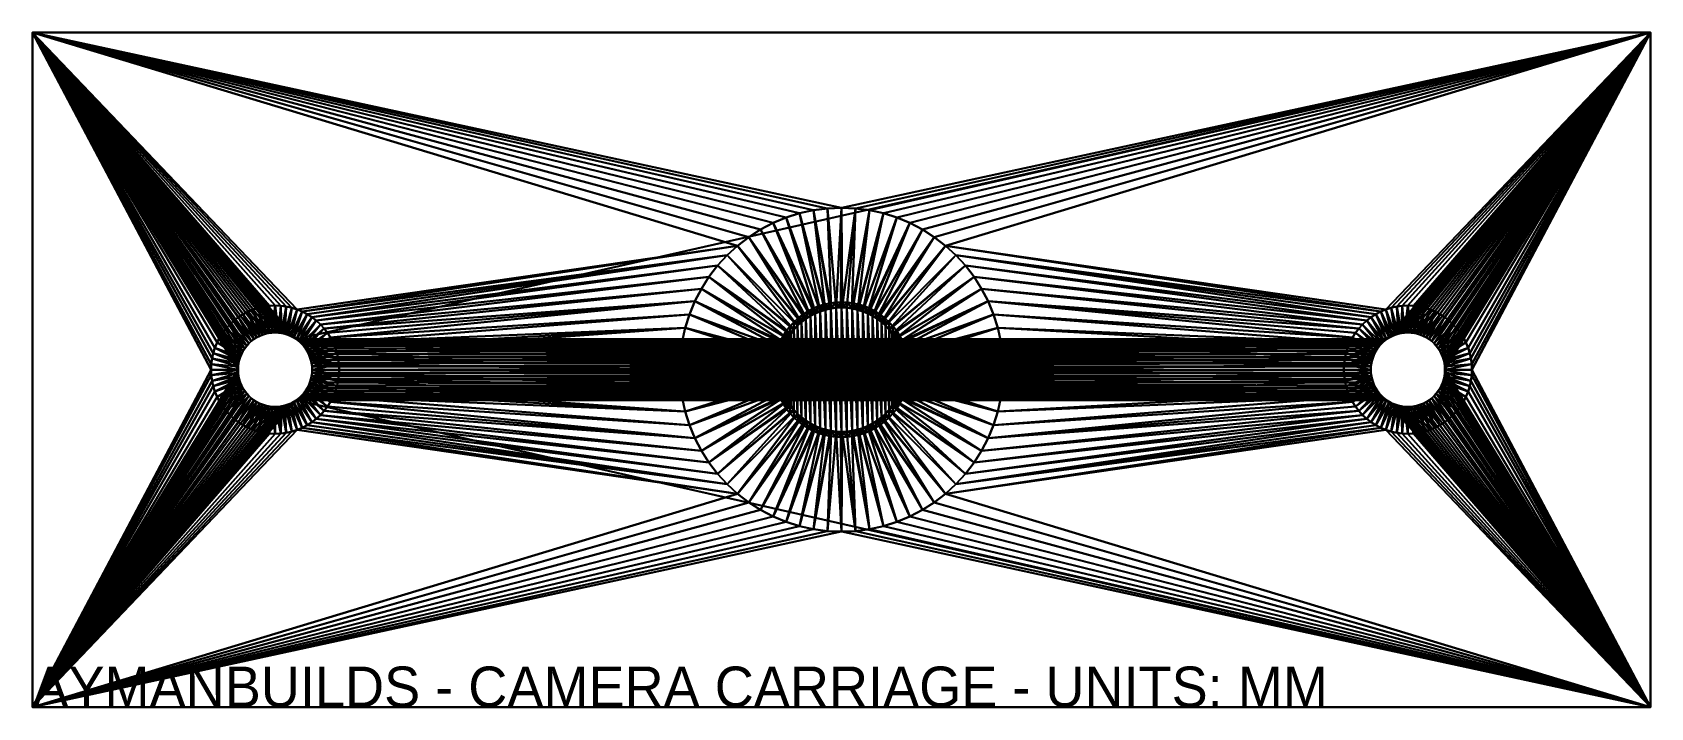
# Model space of a CAD drawing. Header units: millimetres. Extents: x -60 to 60, y -25 to 25.
import ezdxf

# ---------------------------------------------------------------- set-up
doc = ezdxf.new("R2010")
doc.units = ezdxf.units.MM
doc.layers.add('INFO', color=4, linetype='Continuous')
doc.layers.add('MODEL_3D', color=7, linetype='Continuous')

msp = doc.modelspace()

# ---------------------------------------------------------------- texts
at = {"layer": 'INFO'}
msp.add_text('AYMANBUILDS - CAMERA CARRIAGE - UNITS: MM', height=3, dxfattribs=at).set_placement((-60, -25, 21))

# ---------------------------------------------------------------- meshes
at = {"layer": 'MODEL_3D', "color": 7}
mesh = msp.add_polyface(dxfattribs=at)
corners = [(-60, -25, 5), (-42.414, -4.73192, 5), (-42.8248, -4.67784, 5), (-46.75, 0, 5), (-60, 25, 5), (-46.7319, -0.413989, 5), (-46.6778, -0.824828, 5), (-46.5881, -1.22939, 5), (-46.4635, -1.6246, 5), (-43.2294, -4.58815, 5), (-43.6246, -4.46354, 5), (-44.0074, -4.30496, 5), (-44.375, -4.11362, 5), (-44.7245, -3.89097, 5), (-45.0532, -3.63871, 5), (-45.3588, -3.35876, 5), (-45.6387, -3.05324, 5), (-45.891, -2.72449, 5), (-46.1136, -2.375, 5), (-46.305, -2.00744, 5), (-44.7395, -0.239677, -5), (-60, -25, -5), (-44.75, 0, -5), (-44.7082, -0.477532, -5), (-44.6563, -0.711752, -5), (-44.5842, -0.940555, -5), (-44.4923, -1.1622, -5), (-44.3816, -1.375, -5), (-44.2527, -1.57733, -5), (-44.1066, -1.76767, -5), (-43.9445, -1.94454, -5), (-43.7677, -2.10662, -5), (-43.5773, -2.25267, -5), (-43.375, -2.38157, -5), (-43.1622, -2.49235, -5), (-42.9406, -2.58415, -5), (-42.7118, -2.6563, -5)]
mesh.append_faces([[corners[k] for k in face] for face in [(0, 1, 2), (0, 3, 4), (3, 0, 5), (5, 0, 6), (6, 0, 7), (7, 0, 8), (9, 0, 2), (10, 0, 9), (11, 0, 10), (12, 0, 11), (13, 0, 12), (14, 0, 13), (15, 0, 14), (16, 0, 15), (17, 0, 16), (18, 0, 17), (19, 0, 18), (8, 0, 19), (20, 21, 22), (23, 21, 20), (24, 21, 23), (25, 21, 24), (26, 21, 25), (27, 21, 26), (28, 21, 27), (29, 21, 28), (30, 21, 29), (31, 21, 30), (32, 21, 31), (33, 21, 32), (34, 21, 33), (35, 21, 34), (36, 21, 35), (4, 21, 0)]])
mesh = msp.add_polyface(dxfattribs=at)
corners = [(-46.7319, 0.413989, 5), (-60, 25, 5), (-46.75, 0, 5), (-46.6778, 0.824828, 5), (-46.5881, 1.22939, 5), (-46.4635, 1.6246, 5), (-46.305, 2.00744, 5), (-46.1136, 2.375, 5), (-45.891, 2.72449, 5), (-45.6387, 3.05324, 5), (-45.3588, 3.35876, 5), (-45.0532, 3.63871, 5), (-44.7245, 3.89097, 5), (-44.375, 4.11362, 5), (-44.0074, 4.30496, 5), (-43.6246, 4.46354, 5), (-43.2294, 4.58815, 5), (-42.8248, 4.67784, 5), (-42.414, 4.73192, 5), (-60, 25, -5), (-44.75, 0, -5), (-60, -25, -5), (-44.7395, 0.239677, -5), (-44.7082, 0.477532, -5), (-44.6563, 0.711752, -5), (-44.5842, 0.940555, -5), (-44.4923, 1.1622, -5), (-42.9406, 2.58415, -5), (-42.7118, 2.6563, -5), (-43.1622, 2.49235, -5), (-43.375, 2.38157, -5), (-43.5773, 2.25267, -5), (-43.7677, 2.10662, -5), (-43.9445, 1.94454, -5), (-44.1066, 1.76767, -5), (-44.2527, 1.57733, -5), (-44.3816, 1.375, -5)]
mesh.append_faces([[corners[k] for k in face] for face in [(0, 1, 2), (3, 1, 0), (4, 1, 3), (5, 1, 4), (6, 1, 5), (7, 1, 6), (8, 1, 7), (9, 1, 8), (10, 1, 9), (11, 1, 10), (12, 1, 11), (13, 1, 12), (14, 1, 13), (15, 1, 14), (16, 1, 15), (17, 1, 16), (18, 1, 17), (19, 20, 21), (20, 19, 22), (22, 19, 23), (23, 19, 24), (24, 19, 25), (25, 19, 26), (27, 19, 28), (29, 19, 27), (30, 19, 29), (31, 19, 30), (32, 19, 31), (33, 19, 32), (34, 19, 33), (35, 19, 34), (36, 19, 35), (26, 19, 36), (21, 1, 19)]])
mesh = msp.add_polyface(dxfattribs=at)
corners = [(-40.3754, 4.46354, 5), (-60, 25, 5), (-40.7706, 4.58815, 5), (-41.1752, 4.67784, 5), (-41.586, 4.73192, 5), (-42, 4.75, 5), (-42.414, 4.73192, 5), (-60, 25, -5), (-40.4227, 2.25267, -5), (-40.625, 2.38157, -5), (-40.8378, 2.49235, -5), (-41.0594, 2.58415, -5), (-41.2882, 2.6563, -5), (-41.5225, 2.70822, -5), (-41.7603, 2.73954, -5), (-42, 2.75, -5), (-42.2397, 2.73954, -5), (-42.4775, 2.70822, -5), (-42.7118, 2.6563, -5), (-46.7319, 0.413989, 5), (-46.6778, 0.824828, 1.8), (-46.6778, 0.824828, 5), (-46.7319, 0.413989, 1.8), (-46.305, 2.00744, 5), (-46.1136, 2.375, 1.8), (-46.1136, 2.375, 5), (-46.305, 2.00744, 1.8), (-46.5881, 1.22939, 5), (-46.4635, 1.6246, 1.8), (-46.4635, 1.6246, 5), (-46.5881, 1.22939, 1.8), (-45.891, 2.72449, 1.8), (-45.891, 2.72449, 5), (-45.6387, 3.05324, 1.8), (-46.75, 0, 5), (-46.75, 0, 1.8), (-44.6563, 0.711752, 1.8), (-44.7082, 0.477532, 1.8), (-44.7395, 0.239677, 1.8), (-44.75, 0, 1.8)]
mesh.append_faces([[corners[k] for k in face] for face in [(0, 1, 2), (2, 1, 3), (3, 1, 4), (4, 1, 5), (5, 1, 6), (7, 8, 9), (7, 9, 10), (7, 10, 11), (7, 11, 12), (7, 12, 13), (7, 13, 14), (7, 14, 15), (7, 15, 16), (7, 16, 17), (18, 7, 17), (19, 20, 21), (20, 19, 22), (23, 24, 25), (24, 23, 26), (27, 28, 29), (28, 27, 30), (21, 30, 27), (30, 21, 20), (25, 31, 32), (31, 25, 24), (29, 26, 23), (26, 29, 28), (33, 32, 31), (34, 22, 19), (22, 34, 35), (30, 36, 28), (20, 37, 30), (22, 38, 20), (35, 39, 22)]])
mesh = msp.add_polyface(dxfattribs=at)
corners = [(-10.8757, 5.07142, 5), (-38.3613, 3.05324, 5), (-38.109, 2.72449, 5), (-10.3923, 6, 5), (-38.6412, 3.35876, 5), (-9.82982, 6.88292, 5), (-38.9468, 3.63871, 5), (-9.19253, 7.71345, 5), (-39.2755, 3.89097, 5), (-8.48528, 8.48528, 5), (-39.625, 4.11362, 5), (-7.71345, 9.19253, 5), (-60, 25, 5), (-40.3754, 4.46354, 5), (-39.9926, 4.30496, 5), (-37.5365, 1.6246, 1.8), (-37.695, 2.00744, 5), (-37.695, 2.00744, 1.8), (-39.2755, 3.89097, 1.8), (-38.9468, 3.63871, 1.8), (-38.109, 2.72449, 1.8), (-38.3613, 3.05324, 1.8), (-37.8864, 2.375, 1.8), (-37.8864, 2.375, 5), (-39.625, 4.11362, 1.8), (-38.6412, 3.35876, 1.8), (-39.9926, 4.30496, 1.8), (-39.5077, 1.1622, 1.8), (-39.6184, 1.375, 1.8), (-39.7473, 1.57733, 1.8), (-39.8934, 1.76767, 1.8), (-40.0555, 1.94454, 1.8), (-40.2323, 2.10662, 1.8), (-40.4227, 2.25267, 1.8)]
mesh.append_faces([[corners[k] for k in face] for face in [(0, 1, 2), (3, 4, 1), (5, 6, 4), (7, 8, 6), (9, 10, 8), (11, 12, 13), (9, 14, 10), (11, 13, 14), (15, 16, 17), (18, 6, 8), (6, 18, 19), (20, 1, 21), (1, 20, 2), (22, 2, 20), (2, 22, 23), (24, 8, 10), (8, 24, 18), (19, 4, 6), (4, 19, 25), (21, 4, 25), (4, 21, 1), (17, 23, 22), (23, 17, 16), (10, 26, 24), (27, 17, 22), (28, 22, 20), (29, 20, 21), (30, 21, 25), (31, 25, 19), (32, 19, 18), (33, 18, 24), (20, 29, 28), (21, 30, 29), (25, 31, 30), (19, 32, 31)]])
mesh = msp.add_polyface(dxfattribs=at)
corners = [(0, 12, 5), (-60, 25, 5), (-1.04587, 11.9543, 5), (-37.695, 2.00744, 5), (-11.5911, 3.10583, 5), (-11.2763, 4.10424, 5), (-37.8864, 2.375, 5), (-10.8757, 5.07142, 5), (-38.3613, 3.05324, 5), (-10.3923, 6, 5), (-38.6412, 3.35876, 5), (-9.82982, 6.88292, 5), (-38.9468, 3.63871, 5), (-9.19253, 7.71345, 5), (-39.2755, 3.89097, 5), (-8.48528, 8.48528, 5), (-39.9926, 4.30496, 5), (-7.71345, 9.19253, 5), (-6.88292, 9.82982, 5), (-6, 10.3923, 5), (-5.07142, 10.8757, 5), (-4.10424, 11.2763, 5), (-3.10583, 11.5911, 5), (-37.5365, 1.6246, 5), (-38.109, 2.72449, 5), (-2.08378, 11.8177, 5), (-40.4227, 2.25267, -5), (-60, 25, -5), (60, 25, -5), (-10.3923, 6, 13), (-10.8757, 5.07142, 13), (-9.19253, 7.71345, 13), (-9.82982, 6.88292, 13), (-11.2763, 4.10424, 13), (-11.5911, 3.10583, 13), (-4.46646, 1.2378, 13), (-11.8177, 2.08378, 5), (-11.8177, 2.08378, 13), (-8.48528, 8.48528, 13)]
mesh.append_faces([[corners[k] for k in face] for face in [(0, 1, 2), (3, 4, 5), (6, 5, 7), (8, 7, 9), (10, 9, 11), (12, 11, 13), (14, 13, 15), (16, 15, 17), (1, 17, 18), (1, 18, 19), (1, 19, 20), (1, 20, 21), (1, 21, 22), (4, 3, 23), (5, 6, 3), (7, 24, 6), (1, 22, 25), (2, 1, 25), (26, 27, 28), (1, 28, 27), (7, 29, 9), (29, 7, 30), (11, 31, 13), (31, 11, 32), (4, 33, 5), (33, 4, 34), (34, 35, 33), (36, 34, 4), (34, 36, 37), (38, 13, 31), (9, 32, 11), (32, 9, 29), (5, 30, 7), (30, 5, 33)]])
mesh = msp.add_polyface(dxfattribs=at)
corners = [(-60, 25, 5), (0, 12, 5), (60, 25, 5), (-1.04587, 11.9543, 5), (-2.08378, 11.8177, 13), (-1.04587, 11.9543, 13), (-2.08378, 11.8177, 5), (-3.10583, 11.5911, 13), (-3.10583, 11.5911, 5), (0, 12, 13), (-0.039616, 4.63463, 13), (0, 4.63636, 13), (-0.404085, 4.61872, 13), (-0.765781, 4.5711, 13), (-0.805096, 4.56593, 13), (-0.84381, 4.55734, 13), (-1.19998, 4.47838, 13), (-1.2378, 4.46646, 13), (-1.58573, 4.35676, 13), (-4.10424, 11.2763, 13), (-1.92278, 4.21715, 13), (-5.07142, 10.8757, 13), (-1.95941, 4.20197, 13), (-1.99458, 4.18366, 13), (-2.31818, 4.01521, 13), (-6, 10.3923, 13), (-2.62587, 3.81919, 13), (-6.88292, 9.82982, 13), (-2.65931, 3.79789, 13), (-2.69077, 3.77375, 13), (-2.9802, 3.55166, 13), (-4.10424, 11.2763, 5), (0, 5, 12), (-0.435779, 4.98097, 12), (-0.86824, 4.92404, 12), (-1.2941, 4.82963, 12), (-0.400916, 4.58249, 12), (-0.798781, 4.53012, 12)]
mesh.append_faces([[corners[k] for k in face] for face in [(0, 1, 2), (3, 4, 5), (4, 3, 6), (6, 7, 4), (7, 6, 8), (9, 10, 11), (9, 12, 10), (5, 12, 9), (12, 5, 13), (4, 13, 5), (13, 4, 14), (14, 4, 15), (15, 4, 16), (7, 16, 4), (16, 7, 17), (17, 7, 18), (19, 18, 7), (18, 19, 20), (21, 20, 19), (20, 21, 22), (22, 21, 23), (23, 21, 24), (24, 25, 26), (26, 27, 28), (28, 27, 29), (29, 27, 30), (8, 19, 7), (19, 8, 31), (1, 5, 9), (5, 1, 3), (32, 10, 33), (34, 15, 35), (13, 34, 33), (33, 36, 32), (34, 37, 33)]])
mesh = msp.add_polyface(dxfattribs=at)
corners = [(8.48528, 8.48528, 5), (39.9926, 4.30496, 5), (7.71345, 9.19253, 5), (11.5911, 3.10583, 5), (37.5365, 1.6246, 5), (37.695, 2.00744, 5), (11.2763, 4.10424, 5), (37.8864, 2.375, 5), (10.8757, 5.07142, 5), (38.109, 2.72449, 5), (38.3613, 3.05324, 5), (9.19253, 7.71345, 5), (39.2755, 3.89097, 5), (11.8177, 2.08378, 5), (10.3923, 6, 5), (38.6412, 3.35876, 5), (9.82982, 6.88292, 5), (38.9468, 3.63871, 5), (60, 25, 5), (6.88292, 9.82982, 5), (6, 10.3923, 5), (5.07142, 10.8757, 5), (4.10424, 11.2763, 5), (3.10583, 11.5911, 5), (2.08378, 11.8177, 5), (1.04587, 11.9543, 5), (0, 12, 5), (40.4227, 2.25267, -5), (-40.4227, 2.25267, -5), (60, 25, -5), (-60, 25, 5), (11.8177, 2.08378, 13), (11.5911, 3.10583, 13), (10.3923, 6, 13), (9.82982, 6.88292, 13), (11.2763, 4.10424, 13), (10.8757, 5.07142, 13), (4.46646, 1.2378, 13), (9.19253, 7.71345, 13)]
mesh.append_faces([[corners[k] for k in face] for face in [(0, 1, 2), (3, 4, 5), (6, 5, 7), (8, 7, 9), (8, 9, 10), (11, 12, 0), (4, 3, 13), (5, 6, 3), (7, 8, 6), (10, 14, 8), (15, 16, 14), (16, 17, 11), (18, 19, 2), (18, 20, 19), (18, 21, 20), (18, 22, 21), (18, 23, 22), (18, 24, 23), (18, 25, 24), (18, 26, 25), (27, 28, 29), (29, 30, 18), (31, 3, 32), (3, 31, 13), (33, 16, 34), (16, 33, 14), (35, 8, 36), (8, 35, 6), (36, 14, 33), (14, 36, 8), (32, 6, 35), (6, 32, 3), (37, 32, 35), (34, 11, 38), (11, 34, 16)]])
mesh = msp.add_polyface(dxfattribs=at)
corners = [(7.71345, 9.19253, 5), (40.3754, 4.46354, 5), (60, 25, 5), (39.9926, 4.30496, 5), (8.48528, 8.48528, 5), (39.625, 4.11362, 5), (39.2755, 3.89097, 5), (10.3923, 6, 5), (38.3613, 3.05324, 5), (38.6412, 3.35876, 5), (38.9468, 3.63871, 5), (9.82982, 6.88292, 5), (9.19253, 7.71345, 5), (38.109, 2.72449, 5), (38.3613, 3.05324, 1.8), (38.109, 2.72449, 1.8), (39.2755, 3.89097, 1.8), (40.4227, 2.25267, 1.8), (39.625, 4.11362, 1.8), (38.9468, 3.63871, 1.8), (40.2323, 2.10662, 1.8), (40.0555, 1.94454, 1.8), (38.6412, 3.35876, 1.8), (39.8934, 1.76767, 1.8), (39.7473, 1.57733, 1.8), (39.6184, 1.375, 1.8), (37.8864, 2.375, 1.8), (37.695, 2.00744, 1.8), (39.5077, 1.1622, 1.8), (37.8864, 2.375, 5), (37.695, 2.00744, 5), (37.5365, 1.6246, 5)]
mesh.append_faces([[corners[k] for k in face] for face in [(0, 1, 2), (1, 0, 3), (3, 4, 5), (5, 4, 6), (7, 8, 9), (10, 11, 9), (6, 12, 10), (13, 14, 8), (14, 13, 15), (16, 17, 18), (19, 20, 16), (20, 19, 21), (22, 21, 19), (21, 22, 23), (14, 23, 22), (23, 14, 24), (15, 24, 14), (24, 15, 25), (26, 25, 15), (27, 28, 26), (22, 10, 9), (10, 22, 19), (16, 5, 6), (5, 16, 18), (29, 15, 13), (15, 29, 26), (8, 22, 9), (22, 8, 14), (18, 3, 5), (30, 26, 29), (26, 30, 27), (19, 6, 10), (6, 19, 16), (31, 27, 30)]])
mesh = msp.add_polyface(dxfattribs=at)
corners = [(60, 25, 5), (42, 4.75, 5), (42.414, 4.73192, 5), (41.586, 4.73192, 5), (41.1752, 4.67784, 5), (40.7706, 4.58815, 5), (40.3754, 4.46354, 5), (42.4775, 2.70822, -5), (60, 25, -5), (42.7118, 2.6563, -5), (42.2397, 2.73954, -5), (42, 2.75, -5), (41.7603, 2.73954, -5), (41.5225, 2.70822, -5), (41.2882, 2.6563, -5), (41.0594, 2.58415, -5), (40.8378, 2.49235, -5), (40.625, 2.38157, -5), (40.4227, 2.25267, -5), (46.7319, 0.413989, 1.8), (46.6778, 0.824828, 5), (46.6778, 0.824828, 1.8), (46.7319, 0.413989, 5), (46.75, 0, 1.8), (46.75, 0, 5), (46.5881, 1.22939, 5), (46.5881, 1.22939, 1.8), (46.4635, 1.6246, 1.8), (46.305, 2.00744, 5), (46.305, 2.00744, 1.8), (46.4635, 1.6246, 5), (44.75, 0, 1.8), (44.7395, 0.239677, 1.8), (44.7082, 0.477532, 1.8), (44.6563, 0.711752, 1.8), (45.6387, 3.05324, 5), (45.891, 2.72449, 1.8), (45.891, 2.72449, 5), (46.1136, 2.375, 5), (46.1136, 2.375, 1.8)]
mesh.append_faces([[corners[k] for k in face] for face in [(0, 1, 2), (0, 3, 1), (0, 4, 3), (0, 5, 4), (0, 6, 5), (7, 8, 9), (10, 8, 7), (11, 8, 10), (12, 8, 11), (13, 8, 12), (14, 8, 13), (15, 8, 14), (16, 8, 15), (17, 8, 16), (18, 8, 17), (19, 20, 21), (20, 19, 22), (23, 22, 19), (22, 23, 24), (21, 25, 26), (25, 21, 20), (27, 28, 29), (28, 27, 30), (31, 23, 19), (32, 19, 21), (33, 21, 26), (34, 26, 27), (35, 36, 37), (29, 38, 39), (38, 29, 28), (26, 30, 27), (30, 26, 25), (39, 37, 36), (37, 39, 38)]])
mesh = msp.add_polyface(dxfattribs=at)
corners = [(60, 25, -5), (60, -25, 5), (60, -25, -5), (46.7319, -0.413989, 5), (46.75, 0, 5), (46.6778, -0.824828, 5), (46.5881, -1.22939, 5), (46.4635, -1.6246, 5), (46.305, -2.00744, 5), (46.1136, -2.375, 5), (45.891, -2.72449, 5), (45.6387, -3.05324, 5), (45.3588, -3.35876, 5), (45.0532, -3.63871, 5), (44.7245, -3.89097, 5), (44.375, -4.11362, 5), (44.0074, -4.30496, 5), (43.6246, -4.46354, 5), (43.2294, -4.58815, 5), (42.8248, -4.67784, 5), (42.414, -4.73192, 5), (44.7395, -0.239677, -5), (44.75, 0, -5), (44.7082, -0.477532, -5), (44.6563, -0.711752, -5), (44.5842, -0.940555, -5), (44.4923, -1.1622, -5), (44.3816, -1.375, -5), (44.2527, -1.57733, -5), (44.1066, -1.76767, -5), (43.9445, -1.94454, -5), (43.7677, -2.10662, -5), (43.5773, -2.25267, -5), (43.375, -2.38157, -5), (43.1622, -2.49235, -5), (42.9406, -2.58415, -5), (42.7118, -2.6563, -5), (42.4775, -2.70822, -5)]
mesh.append_faces([[corners[k] for k in face] for face in [(0, 1, 2), (3, 1, 4), (5, 1, 3), (6, 1, 5), (7, 1, 6), (8, 1, 7), (9, 1, 8), (10, 1, 9), (11, 1, 10), (12, 1, 11), (13, 1, 12), (14, 1, 13), (15, 1, 14), (16, 1, 15), (17, 1, 16), (18, 1, 17), (19, 1, 18), (20, 1, 19), (2, 21, 22), (2, 23, 21), (2, 24, 23), (2, 25, 24), (2, 26, 25), (2, 27, 26), (2, 28, 27), (2, 29, 28), (2, 30, 29), (2, 31, 30), (2, 32, 31), (2, 33, 32), (2, 34, 33), (2, 35, 34), (2, 36, 35), (2, 37, 36)]])
mesh = msp.add_polyface(dxfattribs=at)
corners = [(60, -25, 5), (60, 25, -5), (60, 25, 5), (46.75, 0, 5), (46.7319, 0.413989, 5), (46.6778, 0.824828, 5), (46.5881, 1.22939, 5), (46.4635, 1.6246, 5), (46.305, 2.00744, 5), (46.1136, 2.375, 5), (45.891, 2.72449, 5), (45.6387, 3.05324, 5), (45.3588, 3.35876, 5), (45.0532, 3.63871, 5), (44.7245, 3.89097, 5), (44.375, 4.11362, 5), (44.0074, 4.30496, 5), (43.6246, 4.46354, 5), (43.2294, 4.58815, 5), (42.8248, 4.67784, 5), (42.414, 4.73192, 5), (60, -25, -5), (44.75, 0, -5), (44.7395, 0.239677, -5), (44.7082, 0.477532, -5), (44.6563, 0.711752, -5), (44.5842, 0.940555, -5), (44.4923, 1.1622, -5), (44.3816, 1.375, -5), (44.2527, 1.57733, -5), (44.1066, 1.76767, -5), (43.9445, 1.94454, -5), (43.7677, 2.10662, -5), (43.5773, 2.25267, -5), (43.375, 2.38157, -5), (43.1622, 2.49235, -5), (42.9406, 2.58415, -5), (42.7118, 2.6563, -5)]
mesh.append_faces([[corners[k] for k in face] for face in [(0, 1, 2), (2, 3, 0), (2, 4, 3), (2, 5, 4), (2, 6, 5), (2, 7, 6), (2, 8, 7), (2, 9, 8), (2, 10, 9), (2, 11, 10), (2, 12, 11), (2, 13, 12), (2, 14, 13), (2, 15, 14), (2, 16, 15), (2, 17, 16), (2, 18, 17), (2, 19, 18), (2, 20, 19), (21, 22, 1), (23, 1, 22), (24, 1, 23), (25, 1, 24), (26, 1, 25), (27, 1, 26), (28, 1, 27), (29, 1, 28), (30, 1, 29), (31, 1, 30), (32, 1, 31), (33, 1, 32), (34, 1, 33), (35, 1, 34), (36, 1, 35), (37, 1, 36)]])
mesh = msp.add_polyface(dxfattribs=at)
corners = [(2.08378, 11.8177, 5), (1.04587, 11.9543, 13), (2.08378, 11.8177, 13), (1.04587, 11.9543, 5), (0, 12, 13), (0, 12, 5), (3.10583, 11.5911, 5), (3.10583, 11.5911, 13), (4.10424, 11.2763, 5), (4.10424, 11.2763, 13), (1.92278, 4.21715, 13), (5.07142, 10.8757, 13), (1.58573, 4.35676, 13), (6.88292, 9.82982, 13), (2.69077, 3.77375, 13), (2.9802, 3.55166, 13), (2.65931, 3.79789, 13), (2.62587, 3.81919, 13), (6, 10.3923, 13), (2.31818, 4.01521, 13), (1.19998, 4.47838, 13), (1.99458, 4.18366, 13), (1.95941, 4.20197, 13), (1.2378, 4.46646, 13), (0.765781, 4.5711, 13), (0.84381, 4.55734, 13), (0.805096, 4.56593, 13), (0.404085, 4.61872, 13), (0.039616, 4.63463, 13), (0, 4.63636, 13), (0.86824, 4.92404, 12), (1.2941, 4.82963, 12), (0, 5, 12), (0.435779, 4.98097, 12), (0.798781, 4.53012, 12), (0.400916, 4.58249, 12)]
mesh.append_faces([[corners[k] for k in face] for face in [(0, 1, 2), (1, 0, 3), (3, 4, 1), (4, 3, 5), (6, 2, 7), (2, 6, 0), (8, 7, 9), (7, 8, 6), (10, 11, 9), (12, 9, 7), (13, 14, 15), (13, 16, 14), (13, 17, 16), (18, 19, 17), (20, 7, 2), (11, 21, 19), (11, 22, 21), (11, 10, 22), (9, 12, 10), (7, 23, 12), (7, 20, 23), (24, 2, 1), (2, 25, 20), (2, 26, 25), (2, 24, 26), (1, 27, 24), (1, 28, 27), (4, 28, 1), (4, 29, 28), (25, 30, 31), (28, 32, 33), (30, 24, 33), (33, 34, 30), (32, 35, 33)]])
mesh = msp.add_polyface(dxfattribs=at)
corners = [(-4.10424, 11.2763, 5), (-5.07142, 10.8757, 13), (-4.10424, 11.2763, 13), (-5.07142, 10.8757, 5), (-6.88292, 9.82982, 5), (-7.71345, 9.19253, 13), (-6.88292, 9.82982, 13), (-7.71345, 9.19253, 5), (-6, 10.3923, 5), (-6, 10.3923, 13), (-8.48528, 8.48528, 13), (-8.48528, 8.48528, 5), (-2.31818, 4.01521, 13), (-2.62587, 3.81919, 13), (-2.9802, 3.55166, 13), (-3.00943, 3.52487, 13), (-3.2784, 3.2784, 13), (-3.52487, 3.00943, 13), (-9.19253, 7.71345, 13), (-3.55166, 2.9802, 13), (-3.77375, 2.69077, 13), (-9.82982, 6.88292, 13), (-3.79789, 2.65931, 13), (-3.81919, 2.62587, 13), (-4.01521, 2.31818, 13), (-10.3923, 6, 13), (-4.18366, 1.99458, 13), (-10.8757, 5.07142, 13), (-4.20197, 1.95941, 13), (-4.21715, 1.92278, 13), (-4.35676, 1.58573, 13), (-11.2763, 4.10424, 13), (-4.46646, 1.2378, 13), (-9.19253, 7.71345, 5), (-4.53154, 2.11309, 12), (-4.33013, 2.5, 12)]
mesh.append_faces([[corners[k] for k in face] for face in [(0, 1, 2), (1, 0, 3), (4, 5, 6), (5, 4, 7), (8, 6, 9), (6, 8, 4), (3, 9, 1), (9, 3, 8), (7, 10, 5), (10, 7, 11), (9, 12, 1), (6, 13, 9), (5, 14, 6), (14, 5, 15), (15, 5, 16), (10, 16, 5), (16, 10, 17), (18, 17, 10), (17, 18, 19), (19, 18, 20), (21, 20, 18), (20, 21, 22), (22, 21, 23), (23, 21, 24), (25, 24, 21), (24, 25, 26), (27, 26, 25), (28, 27, 29), (26, 27, 28), (29, 27, 30), (31, 30, 27), (30, 31, 32), (33, 10, 11), (26, 34, 35)]])
mesh = msp.add_polyface(dxfattribs=at)
corners = [(6.88292, 9.82982, 5), (6, 10.3923, 13), (6.88292, 9.82982, 13), (6, 10.3923, 5), (9.19253, 7.71345, 13), (8.48528, 8.48528, 5), (8.48528, 8.48528, 13), (9.19253, 7.71345, 5), (5.07142, 10.8757, 13), (5.07142, 10.8757, 5), (7.71345, 9.19253, 5), (7.71345, 9.19253, 13), (4.10424, 11.2763, 13), (4.10424, 11.2763, 5), (4.35676, 1.58573, 13), (11.2763, 4.10424, 13), (10.8757, 5.07142, 13), (4.18366, 1.99458, 13), (10.3923, 6, 13), (4.01521, 2.31818, 13), (9.82982, 6.88292, 13), (3.77375, 2.69077, 13), (3.52487, 3.00943, 13), (3.2784, 3.2784, 13), (2.9802, 3.55166, 13), (2.62587, 3.81919, 13), (2.31818, 4.01521, 13), (4.46646, 1.2378, 13), (4.21715, 1.92278, 13), (4.20197, 1.95941, 13), (3.81919, 2.62587, 13), (3.79789, 2.65931, 13), (3.55166, 2.9802, 13), (3.00943, 3.52487, 13)]
mesh.append_faces([[corners[k] for k in face] for face in [(0, 1, 2), (1, 0, 3), (4, 5, 6), (5, 4, 7), (3, 8, 1), (8, 3, 9), (10, 2, 11), (2, 10, 0), (5, 11, 6), (11, 5, 10), (9, 12, 8), (12, 9, 13), (14, 15, 16), (17, 16, 18), (19, 18, 20), (21, 20, 4), (22, 4, 6), (23, 6, 11), (24, 11, 2), (25, 2, 1), (26, 1, 8), (15, 14, 27), (16, 28, 14), (16, 29, 28), (16, 17, 29), (18, 19, 17), (20, 30, 19), (20, 31, 30), (20, 21, 31), (4, 32, 21), (4, 22, 32), (6, 23, 22), (11, 33, 23), (11, 24, 33)]])
mesh = msp.add_polyface(dxfattribs=at)
corners = [(-1.57329, 4.32259, 4.5), (-1.19057, 4.44326, 12), (-1.57329, 4.32259, 12), (-1.19057, 4.44326, 4.5), (-0.798781, 4.53012, 12), (-0.798781, 4.53012, 4.5), (-1.94404, 4.16901, 4.5), (-1.94404, 4.16901, 12), (-0.400916, 4.58249, 12), (-0.400916, 4.58249, 4.5), (0, 4.6, 12), (0, 4.6, 4.5), (-0.435779, 4.98097, 12), (-0.404085, 4.61872, 13), (-0.765781, 4.5711, 13), (-0.039616, 4.63463, 13), (0, 5, 12), (0, 4.63636, 13), (-1.2941, 4.82963, 12), (-1.2378, 4.46646, 13), (-1.7101, 4.69846, 12), (-1.19998, 4.47838, 13), (-1.58573, 4.35676, 13), (-1.92278, 4.21715, 13), (-0.84381, 4.55734, 13), (-0.86824, 4.92404, 12), (-0.805096, 4.56593, 13), (-2.11309, 4.53154, 12), (-1.95941, 4.20197, 13), (-1.99458, 4.18366, 13), (-2.5, 4.33013, 12), (-2.3, 3.98372, 12)]
mesh.append_faces([[corners[k] for k in face] for face in [(0, 1, 2), (1, 0, 3), (3, 4, 1), (4, 3, 5), (6, 2, 7), (2, 6, 0), (5, 8, 4), (8, 5, 9), (9, 10, 8), (10, 9, 11), (12, 13, 14), (15, 16, 17), (18, 19, 20), (19, 18, 21), (20, 22, 23), (24, 21, 18), (15, 13, 12), (24, 25, 26), (25, 14, 26), (27, 23, 28), (23, 27, 20), (27, 29, 30), (29, 27, 28), (19, 22, 20), (16, 8, 10), (12, 4, 8), (25, 1, 4), (18, 1, 25), (18, 2, 1), (20, 2, 18), (20, 7, 2), (27, 7, 20), (27, 31, 7), (30, 31, 27)]])
mesh = msp.add_polyface(dxfattribs=at)
corners = [(0.798781, 4.53012, 4.5), (1.19057, 4.44326, 12), (0.798781, 4.53012, 12), (1.19057, 4.44326, 4.5), (0, 4.6, 4.5), (0.400916, 4.58249, 12), (0, 4.6, 12), (0.400916, 4.58249, 4.5), (1.57329, 4.32259, 4.5), (1.94404, 4.16901, 12), (1.57329, 4.32259, 12), (1.94404, 4.16901, 4.5), (1.2941, 4.82963, 12), (1.19998, 4.47838, 13), (0.84381, 4.55734, 13), (1.7101, 4.69846, 12), (1.92278, 4.21715, 13), (1.58573, 4.35676, 13), (0.86824, 4.92404, 12), (0.805096, 4.56593, 13), (1.2378, 4.46646, 13), (0, 5, 12), (0.039616, 4.63463, 13), (0, 4.63636, 13), (0.765781, 4.5711, 13), (2.11309, 4.53154, 12), (1.99458, 4.18366, 13), (1.95941, 4.20197, 13), (2.5, 4.33013, 12), (0.435779, 4.98097, 12), (0.404085, 4.61872, 13), (2.3, 3.98372, 12)]
mesh.append_faces([[corners[k] for k in face] for face in [(0, 1, 2), (1, 0, 3), (4, 5, 6), (5, 4, 7), (8, 9, 10), (9, 8, 11), (7, 2, 5), (2, 7, 0), (3, 10, 1), (10, 3, 8), (12, 13, 14), (15, 16, 17), (18, 14, 19), (12, 20, 13), (20, 12, 15), (21, 22, 23), (15, 17, 20), (24, 18, 19), (25, 26, 27), (26, 25, 28), (29, 24, 30), (25, 16, 15), (16, 25, 27), (29, 30, 22), (25, 31, 28), (25, 9, 31), (15, 9, 25), (15, 10, 9), (12, 10, 15), (12, 1, 10), (18, 1, 12), (18, 2, 1), (29, 5, 2), (21, 6, 5)]])
mesh = msp.add_polyface(dxfattribs=at)
corners = [(-43.375, 2.38157, 1.8), (-43.5773, 2.25267, -5), (-43.375, 2.38157, -5), (-43.1622, 2.49235, 1.8), (-43.1622, 2.49235, -5), (-42.9406, 2.58415, 1.8), (-44.7245, 3.89097, 1.8), (-44.375, 4.11362, 5), (-44.7245, 3.89097, 5), (-44.375, 4.11362, 1.8), (-43.2294, 4.58815, 1.8), (-42.8248, 4.67784, 5), (-43.2294, 4.58815, 5), (-45.6387, 3.05324, 5), (-45.3588, 3.35876, 1.8), (-45.3588, 3.35876, 5), (-45.6387, 3.05324, 1.8), (-45.0532, 3.63871, 1.8), (-45.0532, 3.63871, 5), (-43.6246, 4.46354, 1.8), (-43.6246, 4.46354, 5), (-45.891, 2.72449, 5), (-44.0074, 4.30496, 5), (-44.0074, 4.30496, 1.8), (-43.5773, 2.25267, 1.8), (-43.7677, 2.10662, 1.8), (-43.9445, 1.94454, 1.8), (-44.1066, 1.76767, 1.8), (-45.891, 2.72449, 1.8), (-44.2527, 1.57733, 1.8)]
mesh.append_faces([[corners[k] for k in face] for face in [(0, 1, 2), (2, 3, 0), (3, 2, 4), (4, 5, 3), (6, 7, 8), (7, 6, 9), (10, 11, 12), (13, 14, 15), (14, 13, 16), (17, 8, 18), (8, 17, 6), (14, 18, 15), (18, 14, 17), (19, 12, 20), (12, 19, 10), (21, 16, 13), (9, 22, 7), (22, 9, 23), (23, 20, 22), (20, 23, 19), (19, 5, 10), (5, 19, 3), (23, 3, 19), (3, 23, 0), (9, 0, 23), (0, 9, 24), (6, 24, 9), (24, 6, 25), (17, 25, 6), (25, 17, 26), (14, 26, 17), (26, 14, 27), (16, 27, 14), (28, 29, 16)]])
mesh = msp.add_polyface(dxfattribs=at)
corners = [(-41.5225, 2.70822, -5), (-41.2882, 2.6563, 1.8), (-41.5225, 2.70822, 1.8), (-41.2882, 2.6563, -5), (-41.7603, 2.73954, -5), (-41.7603, 2.73954, 1.8), (-42.9406, 2.58415, -5), (-42.7118, 2.6563, 1.8), (-42.9406, 2.58415, 1.8), (-42.7118, 2.6563, -5), (-42.4775, 2.70822, 1.8), (-42.4775, 2.70822, -5), (-43.1622, 2.49235, -5), (-42.2397, 2.73954, -5), (-42, 2.75, 1.8), (-42.2397, 2.73954, 1.8), (-42, 2.75, -5), (-42.8248, 4.67784, 1.8), (-42.414, 4.73192, 5), (-42.8248, 4.67784, 5), (-42.414, 4.73192, 1.8), (-42, 4.75, 1.8), (-41.586, 4.73192, 5), (-42, 4.75, 5), (-41.586, 4.73192, 1.8), (-41.1752, 4.67784, 5), (-43.2294, 4.58815, 1.8), (-41.1752, 4.67784, 1.8)]
mesh.append_faces([[corners[k] for k in face] for face in [(0, 1, 2), (1, 0, 3), (4, 2, 5), (2, 4, 0), (6, 7, 8), (7, 6, 9), (9, 10, 7), (10, 9, 11), (8, 12, 6), (13, 14, 15), (14, 13, 16), (16, 5, 14), (5, 16, 4), (11, 15, 10), (15, 11, 13), (17, 18, 19), (18, 17, 20), (21, 22, 23), (22, 21, 24), (24, 25, 22), (19, 26, 17), (20, 23, 18), (23, 20, 21), (24, 2, 27), (24, 5, 2), (21, 5, 24), (21, 14, 5), (21, 15, 14), (20, 15, 21), (20, 10, 15), (17, 10, 20), (10, 17, 7), (26, 7, 17), (7, 26, 8)]])
mesh = msp.add_polyface(dxfattribs=at)
corners = [(-40.8378, 2.49235, -5), (-40.625, 2.38157, 1.8), (-40.8378, 2.49235, 1.8), (-40.625, 2.38157, -5), (-39.8934, 1.76767, -5), (-40.0555, 1.94454, 1.8), (-40.0555, 1.94454, -5), (-39.8934, 1.76767, 1.8), (-41.0594, 2.58415, -5), (-41.0594, 2.58415, 1.8), (-40.4227, 2.25267, 1.8), (-40.4227, 2.25267, -5), (-40.2323, 2.10662, 1.8), (-40.2323, 2.10662, -5), (-41.2882, 2.6563, -5), (-41.2882, 2.6563, 1.8), (-39.7473, 1.57733, -5), (-39.7473, 1.57733, 1.8), (-40.3754, 4.46354, 1.8), (-39.9926, 4.30496, 5), (-40.3754, 4.46354, 5), (-39.9926, 4.30496, 1.8), (-41.1752, 4.67784, 5), (-41.586, 4.73192, 1.8), (-41.1752, 4.67784, 1.8), (-40.7706, 4.58815, 1.8), (-40.7706, 4.58815, 5), (-39.625, 4.11362, 5), (-39.625, 4.11362, 1.8), (-39.2755, 3.89097, 1.8), (-41.5225, 2.70822, 1.8)]
mesh.append_faces([[corners[k] for k in face] for face in [(0, 1, 2), (1, 0, 3), (4, 5, 6), (5, 4, 7), (8, 2, 9), (2, 8, 0), (3, 10, 1), (10, 3, 11), (11, 12, 10), (12, 11, 13), (14, 9, 15), (9, 14, 8), (13, 5, 12), (5, 13, 6), (16, 7, 4), (7, 16, 17), (18, 19, 20), (19, 18, 21), (22, 23, 24), (25, 20, 26), (20, 25, 18), (21, 27, 19), (24, 26, 22), (26, 24, 25), (1, 28, 21), (2, 21, 18), (29, 10, 12), (28, 1, 10), (9, 18, 25), (21, 2, 1), (18, 9, 2), (15, 25, 24), (25, 15, 9), (24, 30, 15)]])
mesh = msp.add_polyface(dxfattribs=at)
corners = [(-2.63845, 3.7681, 4.5), (-2.3, 3.98372, 12), (-2.63845, 3.7681, 12), (-2.3, 3.98372, 4.5), (-2.95682, 3.5238, 4.5), (-2.95682, 3.5238, 12), (-1.94404, 4.16901, 12), (-1.94404, 4.16901, 4.5), (-0.400916, 4.58249, 4.5), (0, -4.6, 4.5), (0, 4.6, 4.5), (-0.798781, 4.53012, 4.5), (-0.400916, -4.58249, 4.5), (-1.19057, 4.44326, 4.5), (-0.798781, -4.53012, 4.5), (-1.57329, 4.32259, 4.5), (-1.19057, -4.44326, 4.5), (-1.57329, -4.32259, 4.5), (-1.94404, -4.16901, 4.5), (-2.3, -3.98372, 4.5), (-2.63845, -3.7681, 4.5), (-3.25269, 3.25269, 4.5), (-2.95682, -3.5238, 4.5), (-3.5238, 2.95682, 4.5), (-3.25269, -3.25269, 4.5), (-3.25269, 3.25269, 12), (-2.5, 4.33013, 12), (-2.31818, 4.01521, 13), (-2.62587, 3.81919, 13), (-2.69077, 3.77375, 13), (-2.9802, 3.55166, 13), (-3.21394, 3.83022, 12), (-3.00943, 3.52487, 13), (-3.53553, 3.53553, 12), (-2.86788, 4.09576, 12), (-2.65931, 3.79789, 13), (-1.99458, 4.18366, 13), (-3.2784, 3.2784, 13)]
mesh.append_faces([[corners[k] for k in face] for face in [(0, 1, 2), (1, 0, 3), (4, 2, 5), (2, 4, 0), (3, 6, 1), (6, 3, 7), (8, 9, 10), (11, 12, 8), (13, 14, 11), (15, 16, 13), (7, 17, 15), (3, 18, 7), (0, 19, 3), (4, 20, 0), (21, 22, 4), (23, 24, 21), (21, 5, 25), (5, 21, 4), (26, 27, 28), (29, 30, 31), (31, 32, 33), (32, 31, 30), (34, 29, 31), (29, 34, 35), (26, 35, 34), (35, 26, 28), (36, 27, 26), (32, 37, 33), (26, 2, 1), (34, 2, 26), (34, 5, 2), (31, 5, 34), (31, 25, 5), (33, 25, 31)]])
mesh = msp.add_polyface(dxfattribs=at)
corners = [(-2.63845, -3.7681, 4.5), (-2.95682, -3.5238, 12), (-2.63845, -3.7681, 12), (-2.95682, -3.5238, 4.5), (-3.25269, -3.25269, 12), (-3.25269, -3.25269, 4.5), (-0.400916, 4.58249, 4.5), (-0.400916, -4.58249, 4.5), (0, -4.6, 4.5), (-0.798781, 4.53012, 4.5), (-0.798781, -4.53012, 4.5), (-1.19057, 4.44326, 4.5), (-1.19057, -4.44326, 4.5), (-1.57329, 4.32259, 4.5), (-1.57329, -4.32259, 4.5), (-1.94404, 4.16901, 4.5), (-1.94404, -4.16901, 4.5), (-2.3, 3.98372, 4.5), (-2.3, -3.98372, 4.5), (-2.63845, 3.7681, 4.5), (-2.95682, 3.5238, 4.5), (-3.25269, 3.25269, 4.5), (-3.5238, -2.95682, 4.5), (-2.3, -3.98372, 12), (-1.94404, -4.16901, 12), (-2.9802, -3.55166, 13), (-2.69077, -3.77375, 13), (-3.21394, -3.83022, 12), (-2.5, -4.33013, 12), (-2.65931, -3.79789, 13), (-2.62587, -3.81919, 13), (-2.86788, -4.09576, 12), (-2.31818, -4.01521, 13), (-1.99458, -4.18366, 13), (-3.00943, -3.52487, 13), (-3.53553, -3.53553, 12), (-3.2784, -3.2784, 13)]
mesh.append_faces([[corners[k] for k in face] for face in [(0, 1, 2), (1, 0, 3), (3, 4, 1), (4, 3, 5), (6, 7, 8), (9, 10, 7), (11, 12, 10), (13, 14, 12), (15, 16, 14), (17, 18, 16), (19, 0, 18), (20, 3, 0), (21, 5, 3), (22, 4, 5), (18, 2, 23), (2, 18, 0), (16, 23, 24), (23, 16, 18), (25, 26, 27), (28, 29, 30), (29, 28, 31), (32, 33, 28), (31, 26, 29), (26, 31, 27), (27, 34, 25), (34, 27, 35), (36, 34, 35), (32, 28, 30), (2, 28, 23), (2, 31, 28), (1, 31, 2), (1, 27, 31), (4, 27, 1), (4, 35, 27)]])
mesh = msp.add_polyface(dxfattribs=at)
corners = [(2.3, -3.98372, 4.5), (1.94404, -4.16901, 12), (2.3, -3.98372, 12), (1.94404, -4.16901, 4.5), (2.63845, -3.7681, 4.5), (2.63845, -3.7681, 12), (2.95682, -3.5238, 4.5), (2.95682, -3.5238, 12), (2.95682, 3.5238, 4.5), (3.25269, -3.25269, 4.5), (2.63845, 3.7681, 4.5), (2.3, 3.98372, 4.5), (1.94404, 4.16901, 4.5), (1.57329, 4.32259, 4.5), (1.57329, -4.32259, 4.5), (1.19057, 4.44326, 4.5), (1.19057, -4.44326, 4.5), (0.798781, 4.53012, 4.5), (0.798781, -4.53012, 4.5), (0.400916, 4.58249, 4.5), (0.400916, -4.58249, 4.5), (0, 4.6, 4.5), (0, -4.6, 4.5), (1.57329, -4.32259, 12), (3.25269, -3.25269, 12), (3.21394, -3.83022, 12), (3.00943, -3.52487, 13), (3.53553, -3.53553, 12), (2.9802, -3.55166, 13), (3.2784, -3.2784, 13), (2.31818, -4.01521, 13), (2.5, -4.33013, 12), (1.99458, -4.18366, 13), (2.62587, -3.81919, 13), (2.65931, -3.79789, 13), (2.86788, -4.09576, 12), (2.69077, -3.77375, 13)]
mesh.append_faces([[corners[k] for k in face] for face in [(0, 1, 2), (1, 0, 3), (4, 2, 5), (2, 4, 0), (6, 5, 7), (5, 6, 4), (8, 6, 9), (10, 4, 6), (11, 0, 4), (12, 3, 0), (13, 14, 3), (15, 16, 14), (17, 18, 16), (19, 20, 18), (21, 22, 20), (3, 23, 1), (9, 7, 24), (7, 9, 6), (25, 26, 27), (26, 25, 28), (29, 27, 26), (30, 31, 32), (33, 31, 30), (31, 34, 35), (34, 31, 33), (28, 25, 36), (35, 36, 25), (36, 35, 34), (24, 25, 27), (7, 25, 24), (7, 35, 25), (5, 35, 7), (5, 31, 35), (2, 31, 5)]])
mesh = msp.add_polyface(dxfattribs=at)
corners = [(2.3, 3.98372, 4.5), (2.63845, 3.7681, 12), (2.3, 3.98372, 12), (2.63845, 3.7681, 4.5), (1.94404, 4.16901, 4.5), (1.94404, 4.16901, 12), (2.95682, 3.5238, 12), (2.95682, 3.5238, 4.5), (3.5238, 2.95682, 4.5), (3.25269, 3.25269, 12), (3.25269, 3.25269, 4.5), (3.25269, -3.25269, 4.5), (2.95682, -3.5238, 4.5), (2.63845, -3.7681, 4.5), (2.3, -3.98372, 4.5), (1.57329, 4.32259, 4.5), (1.94404, -4.16901, 4.5), (1.19057, 4.44326, 4.5), (1.57329, -4.32259, 4.5), (0.798781, 4.53012, 4.5), (1.19057, -4.44326, 4.5), (0.400916, 4.58249, 4.5), (0.798781, -4.53012, 4.5), (0, 4.6, 4.5), (0.400916, -4.58249, 4.5), (2.5, 4.33013, 12), (2.62587, 3.81919, 13), (2.31818, 4.01521, 13), (3.21394, 3.83022, 12), (3.00943, 3.52487, 13), (2.9802, 3.55166, 13), (3.53553, 3.53553, 12), (2.65931, 3.79789, 13), (2.86788, 4.09576, 12), (1.99458, 4.18366, 13), (2.69077, 3.77375, 13), (3.2784, 3.2784, 13)]
mesh.append_faces([[corners[k] for k in face] for face in [(0, 1, 2), (1, 0, 3), (4, 2, 5), (2, 4, 0), (3, 6, 1), (6, 3, 7), (8, 9, 10), (7, 9, 6), (9, 7, 10), (7, 11, 10), (3, 12, 7), (0, 13, 3), (4, 14, 0), (15, 16, 4), (17, 18, 15), (19, 20, 17), (21, 22, 19), (23, 24, 21), (25, 26, 27), (28, 29, 30), (29, 28, 31), (25, 32, 26), (32, 25, 33), (25, 27, 34), (33, 35, 32), (35, 33, 28), (31, 36, 29), (28, 30, 35), (28, 9, 31), (28, 6, 9), (33, 6, 28), (33, 1, 6), (25, 1, 33), (25, 2, 1)]])
mesh = msp.add_polyface(dxfattribs=at)
corners = [(40.8378, 2.49235, -5), (41.0594, 2.58415, 1.8), (40.8378, 2.49235, 1.8), (41.0594, 2.58415, -5), (40.4227, 2.25267, -5), (40.625, 2.38157, 1.8), (40.4227, 2.25267, 1.8), (40.625, 2.38157, -5), (41.2882, 2.6563, 1.8), (41.2882, 2.6563, -5), (40.0555, 1.94454, -5), (40.2323, 2.10662, 1.8), (40.0555, 1.94454, 1.8), (40.2323, 2.10662, -5), (39.8934, 1.76767, 1.8), (39.8934, 1.76767, -5), (39.7473, 1.57733, 1.8), (39.7473, 1.57733, -5), (40.3754, 4.46354, 1.8), (40.7706, 4.58815, 5), (40.3754, 4.46354, 5), (40.7706, 4.58815, 1.8), (41.1752, 4.67784, 5), (41.1752, 4.67784, 1.8), (39.9926, 4.30496, 1.8), (39.9926, 4.30496, 5), (41.5225, 2.70822, 1.8), (39.625, 4.11362, 1.8), (39.2755, 3.89097, 1.8), (41.586, 4.73192, 5)]
mesh.append_faces([[corners[k] for k in face] for face in [(0, 1, 2), (1, 0, 3), (4, 5, 6), (5, 4, 7), (7, 2, 5), (2, 7, 0), (3, 8, 1), (8, 3, 9), (10, 11, 12), (11, 10, 13), (14, 10, 12), (10, 14, 15), (13, 6, 11), (6, 13, 4), (16, 15, 14), (15, 16, 17), (18, 19, 20), (19, 18, 21), (21, 22, 19), (22, 21, 23), (24, 20, 25), (20, 24, 18), (26, 23, 8), (21, 8, 23), (8, 21, 1), (18, 1, 21), (1, 18, 2), (24, 2, 18), (2, 24, 5), (27, 5, 24), (5, 27, 6), (6, 28, 11), (23, 29, 22), (25, 27, 24)]])
mesh = msp.add_polyface(dxfattribs=at)
corners = [(42.2397, 2.73954, -5), (42.4775, 2.70822, 1.8), (42.2397, 2.73954, 1.8), (42.4775, 2.70822, -5), (41.2882, 2.6563, -5), (41.5225, 2.70822, 1.8), (41.2882, 2.6563, 1.8), (41.5225, 2.70822, -5), (42.9406, 2.58415, -5), (43.1622, 2.49235, 1.8), (42.9406, 2.58415, 1.8), (42.7118, 2.6563, -5), (42.7118, 2.6563, 1.8), (42, 2.75, -5), (42, 2.75, 1.8), (41.7603, 2.73954, 1.8), (41.7603, 2.73954, -5), (42.414, 4.73192, 1.8), (42.8248, 4.67784, 5), (42.414, 4.73192, 5), (42.8248, 4.67784, 1.8), (43.2294, 4.58815, 1.8), (42, 4.75, 1.8), (41.586, 4.73192, 1.8), (41.1752, 4.67784, 1.8), (41.586, 4.73192, 5), (42, 4.75, 5), (43.2294, 4.58815, 5)]
mesh.append_faces([[corners[k] for k in face] for face in [(0, 1, 2), (1, 0, 3), (4, 5, 6), (5, 4, 7), (8, 9, 10), (11, 10, 12), (10, 11, 8), (3, 12, 1), (12, 3, 11), (13, 2, 14), (2, 13, 0), (7, 15, 5), (15, 7, 16), (16, 14, 15), (14, 16, 13), (17, 18, 19), (18, 17, 20), (12, 21, 20), (21, 12, 10), (20, 1, 12), (17, 1, 20), (17, 2, 1), (22, 2, 17), (22, 14, 2), (22, 15, 14), (23, 15, 22), (23, 5, 15), (24, 5, 23), (25, 24, 23), (22, 19, 26), (19, 22, 17), (20, 27, 18), (23, 26, 25), (26, 23, 22)]])
mesh = msp.add_polyface(dxfattribs=at)
corners = [(43.1622, 2.49235, 1.8), (42.9406, 2.58415, -5), (43.1622, 2.49235, -5), (43.375, 2.38157, 1.8), (43.375, 2.38157, -5), (43.5773, 2.25267, 1.8), (44.7245, 3.89097, 1.8), (45.0532, 3.63871, 5), (44.7245, 3.89097, 5), (45.0532, 3.63871, 1.8), (43.2294, 4.58815, 1.8), (43.6246, 4.46354, 5), (43.2294, 4.58815, 5), (43.6246, 4.46354, 1.8), (44.375, 4.11362, 1.8), (44.375, 4.11362, 5), (45.6387, 3.05324, 1.8), (45.3588, 3.35876, 5), (45.3588, 3.35876, 1.8), (45.6387, 3.05324, 5), (44.2527, 1.57733, 1.8), (45.891, 2.72449, 1.8), (44.1066, 1.76767, 1.8), (43.9445, 1.94454, 1.8), (43.7677, 2.10662, 1.8), (44.0074, 4.30496, 1.8), (42.9406, 2.58415, 1.8), (42.8248, 4.67784, 1.8), (44.0074, 4.30496, 5)]
mesh.append_faces([[corners[k] for k in face] for face in [(0, 1, 2), (2, 3, 0), (3, 2, 4), (4, 5, 3), (6, 7, 8), (7, 6, 9), (10, 11, 12), (11, 10, 13), (14, 8, 15), (8, 14, 6), (16, 17, 18), (17, 16, 19), (20, 21, 16), (22, 16, 18), (23, 18, 9), (24, 9, 6), (5, 6, 14), (3, 14, 25), (18, 23, 22), (9, 24, 23), (0, 25, 13), (6, 5, 24), (14, 3, 5), (26, 13, 10), (25, 0, 3), (13, 26, 0), (21, 19, 16), (9, 17, 7), (17, 9, 18), (12, 27, 10), (13, 28, 11), (28, 13, 25), (25, 15, 28), (15, 25, 14)]])
mesh = msp.add_polyface(dxfattribs=at)
corners = [(-43.5773, 2.25267, -5), (-43.375, 2.38157, 1.8), (-43.5773, 2.25267, 1.8), (-44.6563, 0.711752, 1.8), (-44.5842, 0.940555, -5), (-44.5842, 0.940555, 1.8), (-44.6563, 0.711752, -5), (-44.4923, 1.1622, -5), (-44.4923, 1.1622, 1.8), (-43.7677, 2.10662, -5), (-43.7677, 2.10662, 1.8), (-44.3816, 1.375, 1.8), (-44.2527, 1.57733, -5), (-44.2527, 1.57733, 1.8), (-44.3816, 1.375, -5), (-43.9445, 1.94454, -5), (-43.9445, 1.94454, 1.8), (-44.1066, 1.76767, 1.8), (-44.1066, 1.76767, -5), (-44.7395, 0.239677, 1.8), (-44.7082, 0.477532, -5), (-44.7082, 0.477532, 1.8), (-44.7395, 0.239677, -5), (-44.75, 0, 1.8), (-44.75, 0, -5), (-45.6387, 3.05324, 1.8), (-45.891, 2.72449, 1.8), (-46.1136, 2.375, 1.8), (-46.305, 2.00744, 1.8), (-46.4635, 1.6246, 1.8), (-46.5881, 1.22939, 1.8), (-46.6778, 0.824828, 1.8), (-46.7319, 0.413989, 1.8)]
mesh.append_faces([[corners[k] for k in face] for face in [(0, 1, 2), (3, 4, 5), (4, 3, 6), (5, 7, 8), (7, 5, 4), (9, 2, 10), (2, 9, 0), (11, 12, 13), (12, 11, 14), (8, 14, 11), (14, 8, 7), (15, 10, 16), (10, 15, 9), (17, 15, 16), (15, 17, 18), (13, 18, 17), (18, 13, 12), (19, 20, 21), (20, 19, 22), (23, 22, 19), (22, 23, 24), (21, 6, 3), (6, 21, 20), (17, 25, 13), (13, 26, 11), (27, 11, 26), (11, 27, 8), (28, 8, 27), (8, 28, 5), (29, 5, 28), (5, 29, 3), (3, 30, 21), (21, 31, 19), (19, 32, 23)]])
mesh = msp.add_polyface(dxfattribs=at)
corners = [(-37.2681, 0.413989, 5), (-12, 0, 5), (-11.9543, 1.04587, 5), (-37.3222, 0.824828, 5), (-11.8177, 2.08378, 5), (-37.4118, 1.22939, 5), (-11.5911, 3.10583, 5), (-37.25, 0, 5), (-37.5365, 1.6246, 5), (-39.2605, 0.239677, -5), (39.2605, 0.239677, -5), (-39.25, 0, -5), (-39.2918, 0.477532, -5), (39.2918, 0.477532, -5), (-39.3437, 0.711752, -5), (39.3437, 0.711752, -5), (-39.4158, 0.940555, -5), (39.4158, 0.940555, -5), (-39.5077, 1.1622, -5), (39.5077, 1.1622, -5), (-39.6184, 1.375, -5), (39.6184, 1.375, -5), (-39.7473, 1.57733, -5), (39.7473, 1.57733, -5), (-39.8934, 1.76767, -5), (39.8934, 1.76767, -5), (-40.0555, 1.94454, -5), (40.0555, 1.94454, -5), (-40.2323, 2.10662, -5), (40.2323, 2.10662, -5), (-40.4227, 2.25267, -5), (-11.8177, 2.08378, 13), (-11.9543, 1.04587, 13), (-4.63463, 0.039616, 13), (-4.61872, 0.404085, 13), (-4.46646, 1.2378, 13), (-11.5911, 3.10583, 13), (-4.47838, 1.19998, 13), (-4.55734, 0.84381, 13), (-4.56593, 0.805096, 13), (-4.5711, 0.765781, 13), (-12, 0, 13), (-4.63636, 0, 13), (-5, 0, 12), (-4.98097, 0.435779, 12), (-4.6, 0, 12)]
mesh.append_faces([[corners[k] for k in face] for face in [(0, 1, 2), (3, 2, 4), (5, 4, 6), (1, 0, 7), (2, 3, 0), (4, 5, 3), (6, 8, 5), (9, 10, 11), (12, 13, 9), (14, 15, 12), (16, 17, 14), (18, 19, 16), (20, 21, 18), (22, 23, 20), (24, 25, 22), (26, 25, 24), (27, 26, 28), (29, 28, 30), (2, 31, 4), (31, 2, 32), (32, 33, 34), (35, 36, 37), (37, 36, 38), (31, 38, 36), (38, 31, 39), (39, 31, 40), (40, 31, 34), (32, 34, 31), (41, 33, 32), (33, 41, 42), (1, 32, 2), (32, 1, 41), (33, 43, 44), (43, 45, 44)]])
mesh = msp.add_polyface(dxfattribs=at)
corners = [(37.2681, 0.413989, 5), (12, 0, 5), (37.25, 0, 5), (11.9543, 1.04587, 5), (37.3222, 0.824828, 5), (11.8177, 2.08378, 5), (37.4118, 1.22939, 5), (37.5365, 1.6246, 5), (-40.4227, 2.25267, -5), (40.4227, 2.25267, -5), (40.2323, 2.10662, -5), (-40.2323, 2.10662, -5), (40.0555, 1.94454, -5), (-40.0555, 1.94454, -5), (39.8934, 1.76767, -5), (-39.25, 0, -5), (39.2605, 0.239677, -5), (39.25, 0, -5), (-39.2605, 0.239677, -5), (39.2918, 0.477532, -5), (-39.2918, 0.477532, -5), (39.3437, 0.711752, -5), (-39.3437, 0.711752, -5), (39.4158, 0.940555, -5), (-39.4158, 0.940555, -5), (39.5077, 1.1622, -5), (-39.5077, 1.1622, -5), (39.6184, 1.375, -5), (-39.6184, 1.375, -5), (39.7473, 1.57733, -5), (-39.7473, 1.57733, -5), (11.9543, 1.04587, 13), (11.8177, 2.08378, 13), (12, 0, 13), (4.63463, 0.039616, 13), (4.61872, 0.404085, 13), (4.63636, 0, 13), (4.55734, 0.84381, 13), (11.5911, 3.10583, 13), (4.5711, 0.765781, 13), (4.56593, 0.805096, 13), (4.47838, 1.19998, 13), (4.46646, 1.2378, 13), (5, 0, 12), (4.98097, 0.435779, 12), (4.6, 0, 12), (4.58249, 0.400916, 12), (4.92404, 0.86824, 12)]
mesh.append_faces([[corners[k] for k in face] for face in [(0, 1, 2), (3, 0, 4), (5, 4, 6), (5, 6, 7), (0, 3, 1), (4, 5, 3), (8, 9, 10), (11, 10, 12), (13, 12, 14), (15, 16, 17), (16, 18, 19), (19, 20, 21), (21, 22, 23), (23, 24, 25), (25, 26, 27), (27, 28, 29), (29, 30, 14), (31, 5, 32), (5, 31, 3), (33, 3, 31), (3, 33, 1), (34, 33, 31), (35, 31, 32), (33, 34, 36), (37, 32, 38), (31, 35, 34), (32, 39, 35), (32, 40, 39), (32, 37, 40), (38, 41, 37), (38, 42, 41), (43, 34, 44), (45, 43, 44), (46, 44, 47)]])
mesh = msp.add_polyface(dxfattribs=at)
corners = [(-4.44326, 1.19057, 12), (-4.32259, 1.57329, 4.5), (-4.32259, 1.57329, 12), (-4.44326, 1.19057, 4.5), (-4.32259, -1.57329, 4.5), (-4.53012, 0.798781, 4.5), (-4.44326, -1.19057, 4.5), (-4.58249, 0.400916, 4.5), (-4.53012, -0.798781, 4.5), (-4.58249, -0.400916, 4.5), (-4.6, 0, 4.5), (-4.53012, 0.798781, 12), (-4.58249, 0.400916, 12), (-4.6, 0, 12), (-4.46646, 1.2378, 13), (-4.82963, 1.2941, 12), (-4.69846, 1.7101, 12), (-4.47838, 1.19998, 13), (-4.61872, 0.404085, 13), (-4.63463, 0.039616, 13), (-4.98097, 0.435779, 12), (-4.35676, 1.58573, 13), (-5, 0, 12), (-4.63636, 0, 13), (-4.53154, 2.11309, 12), (-4.21715, 1.92278, 13), (-4.55734, 0.84381, 13), (-4.92404, 0.86824, 12), (-4.56593, 0.805096, 13), (-4.5711, 0.765781, 13), (-4.16901, 1.94404, 12), (-4.33013, 2.5, 12)]
mesh.append_faces([[corners[k] for k in face] for face in [(0, 1, 2), (1, 0, 3), (3, 4, 1), (5, 6, 3), (7, 8, 5), (9, 7, 10), (11, 3, 0), (3, 11, 5), (12, 5, 11), (5, 12, 7), (13, 7, 12), (7, 13, 10), (14, 15, 16), (15, 14, 17), (18, 19, 20), (21, 14, 16), (22, 19, 23), (24, 25, 16), (25, 21, 16), (26, 27, 15), (27, 26, 28), (29, 18, 20), (17, 26, 15), (29, 27, 28), (27, 29, 20), (24, 30, 31), (16, 2, 24), (2, 16, 0), (15, 0, 16), (0, 15, 11), (27, 11, 15), (11, 27, 12), (20, 12, 27), (12, 20, 13)]])
mesh = msp.add_polyface(dxfattribs=at)
corners = [(-3.7681, 2.63845, 12), (-3.5238, 2.95682, 4.5), (-3.5238, 2.95682, 12), (-3.7681, 2.63845, 4.5), (-3.25269, 3.25269, 4.5), (-3.25269, 3.25269, 12), (-3.5238, -2.95682, 4.5), (-3.98372, 2.3, 4.5), (-3.7681, -2.63845, 4.5), (-4.16901, 1.94404, 4.5), (-3.98372, -2.3, 4.5), (-4.32259, 1.57329, 4.5), (-4.16901, -1.94404, 4.5), (-4.32259, 1.57329, 12), (-4.16901, 1.94404, 12), (-3.98372, 2.3, 12), (-4.21715, 1.92278, 13), (-4.53154, 2.11309, 12), (-4.20197, 1.95941, 13), (-3.52487, 3.00943, 13), (-3.83022, 3.21394, 12), (-3.53553, 3.53553, 12), (-3.55166, 2.9802, 13), (-4.01521, 2.31818, 13), (-4.18366, 1.99458, 13), (-4.33013, 2.5, 12), (-3.77375, 2.69077, 13), (-4.09576, 2.86788, 12), (-3.79789, 2.65931, 13), (-3.81919, 2.62587, 13), (-3.2784, 3.2784, 13)]
mesh.append_faces([[corners[k] for k in face] for face in [(0, 1, 2), (1, 0, 3), (2, 4, 5), (4, 2, 1), (3, 6, 1), (7, 8, 3), (9, 10, 7), (11, 12, 9), (13, 9, 14), (9, 13, 11), (15, 3, 0), (3, 15, 7), (14, 7, 15), (7, 14, 9), (16, 17, 18), (19, 20, 21), (20, 19, 22), (23, 24, 25), (22, 26, 20), (26, 27, 20), (27, 26, 28), (25, 28, 29), (28, 25, 27), (17, 24, 18), (29, 23, 25), (30, 19, 21), (5, 21, 2), (20, 2, 21), (2, 20, 0), (27, 0, 20), (0, 27, 15), (25, 15, 27), (15, 25, 14), (14, 17, 13)]])
mesh = msp.add_polyface(dxfattribs=at)
corners = [(-4.16901, -1.94404, 12), (-4.32259, -1.57329, 4.5), (-4.32259, -1.57329, 12), (-4.16901, -1.94404, 4.5), (-3.5238, -2.95682, 12), (-3.7681, -2.63845, 4.5), (-3.7681, -2.63845, 12), (-3.5238, -2.95682, 4.5), (-3.5238, 2.95682, 4.5), (-3.25269, -3.25269, 4.5), (-3.7681, 2.63845, 4.5), (-3.98372, 2.3, 4.5), (-3.98372, -2.3, 4.5), (-4.16901, 1.94404, 4.5), (-4.32259, 1.57329, 4.5), (-3.98372, -2.3, 12), (-3.25269, -3.25269, 12), (-3.52487, -3.00943, 13), (-3.2784, -3.2784, 13), (-3.53553, -3.53553, 12), (-3.77375, -2.69077, 13), (-4.09576, -2.86788, 12), (-3.79789, -2.65931, 13), (-3.83022, -3.21394, 12), (-3.55166, -2.9802, 13), (-4.01521, -2.31818, 13), (-3.81919, -2.62587, 13), (-4.33013, -2.5, 12), (-4.18366, -1.99458, 13), (-4.53154, -2.11309, 12), (-4.20197, -1.95941, 13), (-4.21715, -1.92278, 13)]
mesh.append_faces([[corners[k] for k in face] for face in [(0, 1, 2), (1, 0, 3), (4, 5, 6), (5, 4, 7), (8, 7, 9), (10, 5, 7), (11, 12, 5), (13, 3, 12), (14, 1, 3), (15, 3, 0), (3, 15, 12), (16, 7, 4), (6, 12, 15), (12, 6, 5), (17, 18, 19), (20, 21, 22), (21, 20, 23), (20, 24, 23), (25, 26, 27), (22, 27, 26), (27, 22, 21), (17, 23, 24), (23, 17, 19), (28, 29, 30), (29, 31, 30), (28, 25, 27), (19, 16, 4), (23, 4, 6), (4, 23, 19), (21, 6, 15), (6, 21, 23), (27, 15, 0), (29, 0, 2), (15, 27, 21)]])
mesh = msp.add_polyface(dxfattribs=at)
corners = [(3.25269, 3.25269, 12), (3.5238, 2.95682, 4.5), (3.5238, 2.95682, 12), (4.32259, 1.57329, 4.5), (4.16901, 1.94404, 12), (4.16901, 1.94404, 4.5), (4.32259, 1.57329, 12), (3.7681, 2.63845, 4.5), (3.7681, 2.63845, 12), (3.98372, 2.3, 12), (3.98372, 2.3, 4.5), (4.32259, -1.57329, 4.5), (4.16901, -1.94404, 4.5), (3.98372, -2.3, 4.5), (3.7681, -2.63845, 4.5), (3.25269, 3.25269, 4.5), (3.5238, -2.95682, 4.5), (3.53553, 3.53553, 12), (3.52487, 3.00943, 13), (3.2784, 3.2784, 13), (4.33013, 2.5, 12), (3.79789, 2.65931, 13), (4.09576, 2.86788, 12), (3.81919, 2.62587, 13), (3.83022, 3.21394, 12), (3.55166, 2.9802, 13), (4.01521, 2.31818, 13), (3.77375, 2.69077, 13), (4.18366, 1.99458, 13), (4.53154, 2.11309, 12), (4.20197, 1.95941, 13), (4.21715, 1.92278, 13)]
mesh.append_faces([[corners[k] for k in face] for face in [(0, 1, 2), (3, 4, 5), (4, 3, 6), (7, 2, 1), (2, 7, 8), (5, 9, 10), (9, 5, 4), (5, 11, 3), (10, 12, 5), (7, 13, 10), (1, 14, 7), (15, 16, 1), (10, 8, 7), (8, 10, 9), (17, 18, 19), (20, 21, 22), (21, 20, 23), (24, 18, 17), (18, 24, 25), (20, 26, 23), (24, 27, 25), (28, 29, 30), (20, 28, 26), (22, 27, 24), (27, 22, 21), (29, 31, 30), (29, 4, 6), (9, 20, 22), (20, 9, 4), (8, 22, 24), (22, 8, 9), (2, 24, 17), (24, 2, 8), (17, 0, 2)]])
mesh = msp.add_polyface(dxfattribs=at)
corners = [(3.5238, -2.95682, 4.5), (3.7681, -2.63845, 12), (3.7681, -2.63845, 4.5), (3.5238, -2.95682, 12), (3.98372, -2.3, 4.5), (4.16901, -1.94404, 12), (4.16901, -1.94404, 4.5), (3.98372, -2.3, 12), (4.16901, 1.94404, 4.5), (4.32259, -1.57329, 4.5), (3.98372, 2.3, 4.5), (3.7681, 2.63845, 4.5), (3.5238, 2.95682, 4.5), (3.25269, 3.25269, 4.5), (3.25269, -3.25269, 4.5), (3.25269, -3.25269, 12), (4.32259, -1.57329, 12), (3.83022, -3.21394, 12), (3.52487, -3.00943, 13), (3.55166, -2.9802, 13), (3.53553, -3.53553, 12), (3.2784, -3.2784, 13), (4.21715, -1.92278, 13), (4.53154, -2.11309, 12), (4.20197, -1.95941, 13), (3.77375, -2.69077, 13), (4.09576, -2.86788, 12), (3.79789, -2.65931, 13), (4.18366, -1.99458, 13), (4.33013, -2.5, 12), (4.01521, -2.31818, 13), (3.81919, -2.62587, 13)]
mesh.append_faces([[corners[k] for k in face] for face in [(0, 1, 2), (1, 0, 3), (4, 5, 6), (5, 4, 7), (2, 7, 4), (7, 2, 1), (8, 6, 9), (10, 4, 6), (11, 2, 4), (12, 0, 2), (13, 14, 0), (14, 3, 0), (3, 14, 15), (6, 16, 9), (16, 6, 5), (17, 18, 19), (18, 17, 20), (18, 20, 21), (22, 23, 24), (25, 17, 19), (26, 25, 27), (25, 26, 17), (28, 29, 30), (23, 28, 24), (29, 27, 31), (27, 29, 26), (30, 29, 31), (7, 29, 5), (29, 7, 26), (1, 26, 7), (26, 1, 17), (3, 17, 1), (17, 3, 20), (15, 20, 3)]])
mesh = msp.add_polyface(dxfattribs=at)
corners = [(4.58249, 0.400916, 4.5), (4.53012, 0.798781, 12), (4.53012, 0.798781, 4.5), (4.58249, 0.400916, 12), (4.6, 0, 4.5), (4.6, 0, 12), (4.44326, 1.19057, 12), (4.44326, 1.19057, 4.5), (4.32259, 1.57329, 12), (4.32259, 1.57329, 4.5), (4.58249, -0.400916, 4.5), (4.53012, -0.798781, 4.5), (4.44326, -1.19057, 4.5), (4.63463, 0.039616, 13), (5, 0, 12), (4.63636, 0, 13), (4.92404, 0.86824, 12), (4.55734, 0.84381, 13), (4.82963, 1.2941, 12), (4.56593, 0.805096, 13), (4.98097, 0.435779, 12), (4.61872, 0.404085, 13), (4.46646, 1.2378, 13), (4.69846, 1.7101, 12), (4.47838, 1.19998, 13), (4.53154, 2.11309, 12), (4.18366, 1.99458, 13), (4.33013, 2.5, 12), (4.5711, 0.765781, 13), (4.21715, 1.92278, 13), (4.35676, 1.58573, 13), (4.16901, 1.94404, 12)]
mesh.append_faces([[corners[k] for k in face] for face in [(0, 1, 2), (1, 0, 3), (4, 3, 0), (3, 4, 5), (2, 6, 7), (6, 2, 1), (7, 8, 9), (8, 7, 6), (0, 10, 4), (2, 10, 0), (7, 11, 2), (9, 12, 7), (13, 14, 15), (16, 17, 18), (17, 16, 19), (20, 13, 21), (18, 22, 23), (22, 18, 24), (25, 26, 27), (18, 17, 24), (16, 28, 19), (28, 16, 20), (20, 21, 28), (29, 25, 23), (23, 30, 29), (23, 22, 30), (1, 16, 18), (6, 18, 23), (20, 3, 5), (8, 23, 25), (16, 1, 3), (18, 6, 1), (31, 25, 27), (23, 8, 6)]])
mesh = msp.add_polyface(dxfattribs=at)
corners = [(44.7395, 0.239677, -5), (44.7082, 0.477532, 1.8), (44.7082, 0.477532, -5), (44.7395, 0.239677, 1.8), (44.75, 0, -5), (44.75, 0, 1.8), (44.6563, 0.711752, 1.8), (44.6563, 0.711752, -5), (44.3816, 1.375, -5), (44.2527, 1.57733, 1.8), (44.2527, 1.57733, -5), (44.3816, 1.375, 1.8), (44.5842, 0.940555, 1.8), (44.5842, 0.940555, -5), (44.1066, 1.76767, 1.8), (44.1066, 1.76767, -5), (44.4923, 1.1622, 1.8), (44.4923, 1.1622, -5), (43.9445, 1.94454, 1.8), (43.9445, 1.94454, -5), (43.7677, 2.10662, -5), (43.7677, 2.10662, 1.8), (43.5773, 2.25267, -5), (43.5773, 2.25267, 1.8), (43.375, 2.38157, -5), (46.4635, 1.6246, 1.8), (46.305, 2.00744, 1.8), (46.1136, 2.375, 1.8), (45.891, 2.72449, 1.8), (46.7319, 0.413989, 1.8), (46.6778, 0.824828, 1.8), (46.5881, 1.22939, 1.8), (45.6387, 3.05324, 1.8)]
mesh.append_faces([[corners[k] for k in face] for face in [(0, 1, 2), (1, 0, 3), (4, 3, 0), (3, 4, 5), (2, 6, 7), (6, 2, 1), (8, 9, 10), (9, 8, 11), (7, 12, 13), (12, 7, 6), (10, 14, 15), (14, 10, 9), (13, 16, 17), (16, 13, 12), (15, 18, 19), (18, 15, 14), (20, 18, 21), (18, 20, 19), (22, 21, 23), (21, 22, 20), (17, 11, 8), (11, 17, 16), (23, 24, 22), (12, 25, 26), (16, 26, 27), (11, 27, 28), (29, 3, 5), (30, 1, 3), (31, 6, 1), (25, 12, 6), (26, 16, 12), (27, 11, 16), (28, 9, 11), (32, 14, 9)]])
mesh = msp.add_polyface(dxfattribs=at)
corners = [(-39.2605, 0.239677, -5), (-39.2918, 0.477532, 1.8), (-39.2918, 0.477532, -5), (-39.2605, 0.239677, 1.8), (-39.25, 0, -5), (-39.25, 0, 1.8), (-39.3437, 0.711752, 1.8), (-39.3437, 0.711752, -5), (-39.6184, 1.375, -5), (-39.7473, 1.57733, 1.8), (-39.7473, 1.57733, -5), (-39.6184, 1.375, 1.8), (-39.5077, 1.1622, -5), (-39.5077, 1.1622, 1.8), (-39.4158, 0.940555, -5), (-39.4158, 0.940555, 1.8), (-37.2681, 0.413989, 1.8), (-37.3222, 0.824828, 5), (-37.3222, 0.824828, 1.8), (-37.2681, 0.413989, 5), (-37.25, 0, 1.8), (-37.25, 0, 5), (-37.4118, 1.22939, 5), (-37.4118, 1.22939, 1.8), (-37.695, 2.00744, 5), (-37.5365, 1.6246, 1.8), (-37.5365, 1.6246, 5), (-37.695, 2.00744, 1.8), (-37.8864, 2.375, 1.8)]
mesh.append_faces([[corners[k] for k in face] for face in [(0, 1, 2), (1, 0, 3), (4, 3, 0), (3, 4, 5), (2, 6, 7), (6, 2, 1), (8, 9, 10), (9, 8, 11), (12, 11, 8), (11, 12, 13), (14, 13, 12), (13, 14, 15), (7, 15, 14), (15, 7, 6), (16, 17, 18), (17, 16, 19), (20, 19, 16), (19, 20, 21), (18, 22, 23), (22, 18, 17), (24, 25, 26), (23, 26, 25), (26, 23, 22), (5, 20, 16), (3, 16, 18), (1, 18, 23), (6, 23, 25), (15, 25, 27), (16, 3, 5), (18, 1, 3), (23, 6, 1), (25, 15, 6), (27, 13, 15), (28, 11, 13)]])
mesh = msp.add_polyface(dxfattribs=at)
corners = [(4.53012, -0.798781, 4.5), (4.58249, -0.400916, 12), (4.58249, -0.400916, 4.5), (4.53012, -0.798781, 12), (4.44326, -1.19057, 4.5), (4.44326, -1.19057, 12), (4.6, 0, 12), (4.6, 0, 4.5), (4.53012, 0.798781, 4.5), (4.44326, 1.19057, 4.5), (4.32259, 1.57329, 4.5), (4.32259, -1.57329, 4.5), (4.32259, -1.57329, 12), (4.55734, -0.84381, 13), (4.82963, -1.2941, 12), (4.47838, -1.19998, 13), (4.53154, -2.11309, 12), (4.21715, -1.92278, 13), (4.69846, -1.7101, 12), (5, 0, 12), (4.63463, -0.039616, 13), (4.63636, 0, 13), (4.46646, -1.2378, 13), (4.35676, -1.58573, 13), (4.92404, -0.86824, 12), (4.5711, -0.765781, 13), (4.98097, -0.435779, 12), (4.56593, -0.805096, 13), (4.61872, -0.404085, 13), (4.18366, -1.99458, 13), (4.33013, -2.5, 12), (4.16901, -1.94404, 12)]
mesh.append_faces([[corners[k] for k in face] for face in [(0, 1, 2), (1, 0, 3), (4, 3, 0), (3, 4, 5), (2, 6, 7), (6, 2, 1), (8, 0, 2), (9, 4, 0), (10, 11, 4), (11, 5, 4), (5, 11, 12), (13, 14, 15), (16, 17, 18), (19, 20, 21), (22, 18, 23), (14, 22, 15), (22, 14, 18), (23, 18, 17), (24, 25, 26), (25, 24, 27), (24, 13, 27), (13, 24, 14), (28, 26, 25), (29, 16, 30), (20, 26, 28), (1, 26, 6), (3, 24, 1), (24, 3, 14), (5, 14, 3), (14, 5, 18), (12, 18, 5), (18, 12, 16), (31, 16, 12), (16, 31, 30)]])
mesh = msp.add_polyface(dxfattribs=at)
corners = [(39.2605, 0.239677, 1.8), (39.2918, 0.477532, -5), (39.2918, 0.477532, 1.8), (39.2605, 0.239677, -5), (39.3437, 0.711752, -5), (39.3437, 0.711752, 1.8), (39.5077, 1.1622, 1.8), (39.6184, 1.375, -5), (39.6184, 1.375, 1.8), (39.5077, 1.1622, -5), (39.4158, 0.940555, 1.8), (39.4158, 0.940555, -5), (39.7473, 1.57733, -5), (39.7473, 1.57733, 1.8), (39.25, 0, 1.8), (39.25, 0, -5), (37.2681, 0.413989, 5), (37.3222, 0.824828, 1.8), (37.3222, 0.824828, 5), (37.2681, 0.413989, 1.8), (37.25, 0, 5), (37.25, 0, 1.8), (37.8864, 2.375, 1.8), (37.695, 2.00744, 1.8), (37.5365, 1.6246, 1.8), (37.4118, 1.22939, 1.8), (37.4118, 1.22939, 5), (37.5365, 1.6246, 5)]
mesh.append_faces([[corners[k] for k in face] for face in [(0, 1, 2), (1, 0, 3), (2, 4, 5), (4, 2, 1), (6, 7, 8), (7, 6, 9), (10, 9, 6), (9, 10, 11), (8, 12, 13), (12, 8, 7), (14, 3, 0), (3, 14, 15), (5, 11, 10), (11, 5, 4), (16, 17, 18), (17, 16, 19), (20, 19, 16), (19, 20, 21), (8, 22, 6), (6, 23, 10), (24, 10, 23), (10, 24, 5), (25, 5, 24), (5, 25, 2), (17, 2, 25), (2, 17, 0), (19, 0, 17), (0, 19, 14), (21, 14, 19), (18, 25, 26), (25, 18, 17), (26, 24, 27), (24, 26, 25), (23, 27, 24)]])
mesh = msp.add_polyface(dxfattribs=at)
corners = [(-60, -25, 5), (-40.3754, -4.46354, 5), (-40.7706, -4.58815, 5), (-41.1752, -4.67784, 5), (-41.586, -4.73192, 5), (-42, -4.75, 5), (-42.414, -4.73192, 5), (-40.4227, -2.25267, -5), (-60, -25, -5), (-40.625, -2.38157, -5), (-40.8378, -2.49235, -5), (-41.0594, -2.58415, -5), (-41.2882, -2.6563, -5), (-41.5225, -2.70822, -5), (-41.7603, -2.73954, -5), (-42, -2.75, -5), (-42.2397, -2.73954, -5), (-42.4775, -2.70822, -5), (-42.7118, -2.6563, -5), (-46.4635, -1.6246, 5), (-46.5881, -1.22939, 1.8), (-46.5881, -1.22939, 5), (-46.4635, -1.6246, 1.8), (-46.6778, -0.824828, 1.8), (-46.6778, -0.824828, 5), (-45.891, -2.72449, 5), (-46.1136, -2.375, 1.8), (-46.1136, -2.375, 5), (-45.891, -2.72449, 1.8), (-45.6387, -3.05324, 5), (-46.305, -2.00744, 1.8), (-46.305, -2.00744, 5), (-46.7319, -0.413989, 5), (-46.75, 0, 1.8), (-46.75, 0, 5), (-46.7319, -0.413989, 1.8), (-44.6563, -0.711752, 1.8), (-44.7082, -0.477532, 1.8), (-44.7395, -0.239677, 1.8), (-44.75, 0, 1.8)]
mesh.append_faces([[corners[k] for k in face] for face in [(0, 1, 2), (0, 2, 3), (0, 3, 4), (0, 4, 5), (0, 5, 6), (7, 8, 9), (9, 8, 10), (10, 8, 11), (11, 8, 12), (12, 8, 13), (13, 8, 14), (14, 8, 15), (15, 8, 16), (17, 8, 18), (16, 8, 17), (19, 20, 21), (20, 19, 22), (21, 23, 24), (23, 21, 20), (25, 26, 27), (26, 25, 28), (29, 28, 25), (27, 30, 31), (30, 27, 26), (32, 33, 34), (33, 32, 35), (31, 22, 19), (22, 31, 30), (24, 35, 32), (35, 24, 23), (36, 20, 22), (37, 23, 20), (38, 35, 23), (39, 33, 35)]])
mesh = msp.add_polyface(dxfattribs=at)
corners = [(-44.4923, -1.1622, 1.8), (-44.5842, -0.940555, -5), (-44.5842, -0.940555, 1.8), (-44.4923, -1.1622, -5), (-44.1066, -1.76767, 1.8), (-44.2527, -1.57733, -5), (-44.2527, -1.57733, 1.8), (-44.1066, -1.76767, -5), (-43.5773, -2.25267, -5), (-43.7677, -2.10662, 1.8), (-43.5773, -2.25267, 1.8), (-43.7677, -2.10662, -5), (-44.3816, -1.375, -5), (-44.3816, -1.375, 1.8), (-43.9445, -1.94454, 1.8), (-43.9445, -1.94454, -5), (-44.6563, -0.711752, -5), (-44.6563, -0.711752, 1.8), (-44.7082, -0.477532, -5), (-44.7082, -0.477532, 1.8), (-43.375, -2.38157, -5), (-44.7395, -0.239677, -5), (-44.7395, -0.239677, 1.8), (-44.75, 0, -5), (-44.75, 0, 1.8), (-45.6387, -3.05324, 1.8), (-45.891, -2.72449, 1.8), (-46.1136, -2.375, 1.8), (-46.305, -2.00744, 1.8), (-46.4635, -1.6246, 1.8), (-46.5881, -1.22939, 1.8), (-46.6778, -0.824828, 1.8), (-46.7319, -0.413989, 1.8)]
mesh.append_faces([[corners[k] for k in face] for face in [(0, 1, 2), (1, 0, 3), (4, 5, 6), (5, 4, 7), (8, 9, 10), (9, 8, 11), (6, 12, 13), (12, 6, 5), (11, 14, 9), (14, 11, 15), (2, 16, 17), (16, 2, 1), (17, 18, 19), (18, 17, 16), (10, 20, 8), (19, 21, 22), (21, 19, 18), (22, 23, 24), (23, 22, 21), (14, 7, 4), (7, 14, 15), (13, 3, 0), (3, 13, 12), (25, 4, 6), (26, 6, 13), (27, 13, 0), (28, 0, 2), (29, 2, 17), (30, 17, 19), (31, 19, 22), (32, 22, 24), (13, 27, 26), (0, 28, 27), (2, 29, 28)]])
mesh = msp.add_polyface(dxfattribs=at)
corners = [(-37.2681, -0.413989, 5), (-12, 0, 5), (-37.25, 0, 5), (-11.9543, -1.04587, 5), (-37.3222, -0.824828, 5), (-11.8177, -2.08378, 5), (-37.4118, -1.22939, 5), (-11.5911, -3.10583, 5), (-37.5365, -1.6246, 5), (-40.2323, -2.10662, -5), (40.2323, -2.10662, -5), (-40.4227, -2.25267, -5), (39.2605, -0.239677, -5), (-39.2605, -0.239677, -5), (-39.25, 0, -5), (39.2918, -0.477532, -5), (-39.2918, -0.477532, -5), (39.3437, -0.711752, -5), (-39.3437, -0.711752, -5), (39.4158, -0.940555, -5), (-39.4158, -0.940555, -5), (39.5077, -1.1622, -5), (-39.5077, -1.1622, -5), (39.6184, -1.375, -5), (-39.6184, -1.375, -5), (39.7473, -1.57733, -5), (-39.7473, -1.57733, -5), (39.8934, -1.76767, -5), (-39.8934, -1.76767, -5), (-40.0555, -1.94454, -5), (40.0555, -1.94454, -5), (-11.5911, -3.10583, 13), (-4.46646, -1.2378, 13), (-4.47838, -1.19998, 13), (-4.55734, -0.84381, 13), (-11.8177, -2.08378, 13), (-4.56593, -0.805096, 13), (-4.5711, -0.765781, 13), (-4.61872, -0.404085, 13), (-12, 0, 13), (-4.63463, -0.039616, 13), (-4.63636, 0, 13), (-11.9543, -1.04587, 13), (-5, 0, 12), (-4.98097, -0.435779, 12), (-4.6, 0, 12)]
mesh.append_faces([[corners[k] for k in face] for face in [(0, 1, 2), (1, 0, 3), (4, 3, 0), (3, 4, 5), (6, 5, 4), (5, 6, 7), (8, 7, 6), (9, 10, 11), (12, 13, 14), (15, 16, 13), (17, 18, 16), (19, 20, 18), (21, 22, 20), (23, 24, 22), (25, 26, 24), (27, 28, 26), (27, 29, 28), (29, 30, 9), (31, 32, 33), (31, 33, 34), (35, 34, 36), (35, 36, 37), (35, 37, 38), (39, 40, 41), (40, 42, 38), (34, 35, 31), (38, 42, 35), (40, 39, 42), (3, 39, 1), (39, 3, 42), (5, 42, 3), (42, 5, 35), (43, 40, 44), (45, 43, 44)]])
mesh = msp.add_polyface(dxfattribs=at)
corners = [(12, 0, 5), (37.2681, -0.413989, 5), (37.25, 0, 5), (11.9543, -1.04587, 5), (37.3222, -0.824828, 5), (11.8177, -2.08378, 5), (37.4118, -1.22939, 5), (37.5365, -1.6246, 5), (40.4227, -2.25267, -5), (-40.4227, -2.25267, -5), (40.2323, -2.10662, -5), (39.2605, -0.239677, -5), (-39.25, 0, -5), (39.25, 0, -5), (-39.2605, -0.239677, -5), (39.2918, -0.477532, -5), (-39.2918, -0.477532, -5), (39.3437, -0.711752, -5), (-39.3437, -0.711752, -5), (39.4158, -0.940555, -5), (-39.4158, -0.940555, -5), (39.5077, -1.1622, -5), (-39.5077, -1.1622, -5), (39.6184, -1.375, -5), (-39.6184, -1.375, -5), (39.7473, -1.57733, -5), (-39.7473, -1.57733, -5), (39.8934, -1.76767, -5), (-40.2323, -2.10662, -5), (40.0555, -1.94454, -5), (-40.0555, -1.94454, -5), (11.9543, -1.04587, 13), (12, 0, 13), (11.8177, -2.08378, 13), (4.63463, -0.039616, 13), (4.63636, 0, 13), (4.61872, -0.404085, 13), (4.5711, -0.765781, 13), (4.56593, -0.805096, 13), (4.55734, -0.84381, 13), (11.5911, -3.10583, 13), (4.47838, -1.19998, 13), (4.46646, -1.2378, 13), (5, 0, 12), (4.98097, -0.435779, 12), (4.6, 0, 12), (4.58249, -0.400916, 12), (4.92404, -0.86824, 12)]
mesh.append_faces([[corners[k] for k in face] for face in [(0, 1, 2), (3, 1, 0), (1, 3, 4), (5, 4, 3), (4, 5, 6), (6, 5, 7), (8, 9, 10), (11, 12, 13), (14, 11, 15), (16, 15, 17), (18, 17, 19), (20, 19, 21), (22, 21, 23), (24, 23, 25), (26, 25, 27), (10, 28, 29), (29, 30, 27), (31, 0, 32), (0, 31, 3), (33, 3, 31), (3, 33, 5), (34, 32, 35), (32, 34, 31), (36, 31, 34), (31, 36, 33), (37, 33, 36), (38, 33, 37), (39, 33, 38), (33, 39, 40), (41, 40, 39), (42, 40, 41), (34, 43, 44), (43, 45, 44), (44, 46, 47)]])
mesh = msp.add_polyface(dxfattribs=at)
corners = [(-39.4158, -0.940555, -5), (-39.3437, -0.711752, 1.8), (-39.3437, -0.711752, -5), (-39.4158, -0.940555, 1.8), (-39.2605, -0.239677, -5), (-39.25, 0, 1.8), (-39.25, 0, -5), (-39.2605, -0.239677, 1.8), (-39.5077, -1.1622, -5), (-39.5077, -1.1622, 1.8), (-39.2918, -0.477532, 1.8), (-39.2918, -0.477532, -5), (-39.6184, -1.375, -5), (-39.6184, -1.375, 1.8), (-39.7473, -1.57733, -5), (-39.7473, -1.57733, 1.8), (-37.2681, -0.413989, 1.8), (-37.25, 0, 5), (-37.25, 0, 1.8), (-37.2681, -0.413989, 5), (-37.5365, -1.6246, 1.8), (-37.4118, -1.22939, 5), (-37.4118, -1.22939, 1.8), (-37.5365, -1.6246, 5), (-37.3222, -0.824828, 5), (-37.3222, -0.824828, 1.8), (-37.695, -2.00744, 1.8), (-37.8864, -2.375, 1.8)]
mesh.append_faces([[corners[k] for k in face] for face in [(0, 1, 2), (1, 0, 3), (4, 5, 6), (5, 4, 7), (8, 3, 0), (3, 8, 9), (2, 10, 11), (10, 2, 1), (11, 7, 4), (7, 11, 10), (12, 9, 8), (9, 12, 13), (14, 13, 12), (13, 14, 15), (16, 17, 18), (17, 16, 19), (20, 21, 22), (21, 20, 23), (22, 24, 25), (24, 22, 21), (25, 19, 16), (19, 25, 24), (26, 23, 20), (18, 5, 16), (7, 16, 5), (16, 7, 25), (10, 25, 7), (25, 10, 22), (1, 22, 10), (22, 1, 20), (3, 20, 1), (20, 3, 26), (9, 26, 3), (13, 27, 9)]])
mesh = msp.add_polyface(dxfattribs=at)
corners = [(-4.53012, -0.798781, 12), (-4.58249, -0.400916, 4.5), (-4.58249, -0.400916, 12), (-4.53012, -0.798781, 4.5), (-4.32259, -1.57329, 12), (-4.44326, -1.19057, 4.5), (-4.44326, -1.19057, 12), (-4.32259, -1.57329, 4.5), (-4.44326, 1.19057, 4.5), (-4.53012, 0.798781, 4.5), (-4.58249, 0.400916, 4.5), (-4.6, 0, 4.5), (-4.6, 0, 12), (-4.55734, -0.84381, 13), (-4.92404, -0.86824, 12), (-4.56593, -0.805096, 13), (-4.82963, -1.2941, 12), (-4.63463, -0.039616, 13), (-4.61872, -0.404085, 13), (-4.98097, -0.435779, 12), (-4.35676, -1.58573, 13), (-4.21715, -1.92278, 13), (-4.69846, -1.7101, 12), (-4.46646, -1.2378, 13), (-4.47838, -1.19998, 13), (-4.5711, -0.765781, 13), (-5, 0, 12), (-4.63636, 0, 13), (-4.53154, -2.11309, 12), (-4.18366, -1.99458, 13), (-4.33013, -2.5, 12), (-4.16901, -1.94404, 12)]
mesh.append_faces([[corners[k] for k in face] for face in [(0, 1, 2), (1, 0, 3), (4, 5, 6), (5, 4, 7), (8, 5, 7), (9, 3, 5), (10, 1, 3), (6, 3, 0), (3, 6, 5), (2, 11, 12), (11, 2, 1), (13, 14, 15), (14, 13, 16), (17, 18, 19), (20, 21, 22), (23, 16, 24), (16, 23, 22), (13, 24, 16), (14, 25, 15), (25, 14, 19), (17, 26, 27), (28, 29, 30), (18, 25, 19), (21, 28, 22), (23, 20, 22), (22, 4, 6), (16, 6, 0), (31, 28, 30), (14, 0, 2), (19, 2, 12), (4, 22, 28), (6, 16, 22), (0, 14, 16), (2, 19, 14)]])
mesh = msp.add_polyface(dxfattribs=at)
corners = [(39.5077, -1.1622, 1.8), (39.4158, -0.940555, -5), (39.4158, -0.940555, 1.8), (39.5077, -1.1622, -5), (39.2918, -0.477532, 1.8), (39.2605, -0.239677, -5), (39.2605, -0.239677, 1.8), (39.2918, -0.477532, -5), (39.3437, -0.711752, 1.8), (39.3437, -0.711752, -5), (39.6184, -1.375, 1.8), (39.6184, -1.375, -5), (39.25, 0, -5), (39.25, 0, 1.8), (39.7473, -1.57733, 1.8), (39.7473, -1.57733, -5), (37.4118, -1.22939, 5), (37.3222, -0.824828, 1.8), (37.3222, -0.824828, 5), (37.4118, -1.22939, 1.8), (37.2681, -0.413989, 1.8), (37.2681, -0.413989, 5), (37.25, 0, 1.8), (37.25, 0, 5), (37.8864, -2.375, 1.8), (37.695, -2.00744, 1.8), (37.5365, -1.6246, 1.8), (37.5365, -1.6246, 5), (37.695, -2.00744, 5)]
mesh.append_faces([[corners[k] for k in face] for face in [(0, 1, 2), (1, 0, 3), (4, 5, 6), (5, 4, 7), (8, 7, 4), (7, 8, 9), (2, 9, 8), (9, 2, 1), (10, 3, 0), (3, 10, 11), (6, 12, 13), (12, 6, 5), (14, 11, 10), (11, 14, 15), (16, 17, 18), (17, 16, 19), (18, 20, 21), (20, 18, 17), (21, 22, 23), (22, 21, 20), (24, 10, 0), (25, 0, 2), (26, 2, 8), (19, 8, 4), (17, 4, 6), (20, 6, 13), (2, 26, 25), (8, 19, 26), (4, 17, 19), (6, 20, 17), (13, 22, 20), (27, 19, 16), (19, 27, 26), (28, 26, 27)]])
mesh = msp.add_polyface(dxfattribs=at)
corners = [(42, -4.75, 5), (60, -25, 5), (42.414, -4.73192, 5), (41.586, -4.73192, 5), (41.1752, -4.67784, 5), (40.7706, -4.58815, 5), (40.3754, -4.46354, 5), (60, -25, -5), (42.2397, -2.73954, -5), (42.4775, -2.70822, -5), (42, -2.75, -5), (41.7603, -2.73954, -5), (41.5225, -2.70822, -5), (41.2882, -2.6563, -5), (41.0594, -2.58415, -5), (40.8378, -2.49235, -5), (40.625, -2.38157, -5), (40.4227, -2.25267, -5), (46.4635, -1.6246, 1.8), (46.5881, -1.22939, 5), (46.5881, -1.22939, 1.8), (46.4635, -1.6246, 5), (46.7319, -0.413989, 1.8), (46.75, 0, 5), (46.75, 0, 1.8), (46.7319, -0.413989, 5), (45.6387, -3.05324, 1.8), (45.891, -2.72449, 5), (45.891, -2.72449, 1.8), (46.1136, -2.375, 5), (46.1136, -2.375, 1.8), (46.305, -2.00744, 5), (46.305, -2.00744, 1.8), (44.75, 0, 1.8), (44.7395, -0.239677, 1.8), (46.6778, -0.824828, 1.8), (44.7082, -0.477532, 1.8), (44.6563, -0.711752, 1.8), (44.5842, -0.940555, 1.8), (46.6778, -0.824828, 5)]
mesh.append_faces([[corners[k] for k in face] for face in [(0, 1, 2), (3, 1, 0), (4, 1, 3), (5, 1, 4), (6, 1, 5), (7, 8, 9), (7, 10, 8), (7, 11, 10), (7, 12, 11), (7, 13, 12), (7, 14, 13), (7, 15, 14), (7, 16, 15), (7, 17, 16), (18, 19, 20), (19, 18, 21), (22, 23, 24), (23, 22, 25), (26, 27, 28), (28, 29, 30), (29, 28, 27), (30, 31, 32), (31, 30, 29), (24, 33, 22), (22, 34, 35), (35, 36, 20), (20, 37, 18), (18, 38, 32), (20, 39, 35), (39, 20, 19), (35, 25, 22), (25, 35, 39), (32, 21, 18), (21, 32, 31)]])
mesh = msp.add_polyface(dxfattribs=at)
corners = [(44.7395, -0.239677, -5), (44.75, 0, 1.8), (44.75, 0, -5), (44.7395, -0.239677, 1.8), (44.4923, -1.1622, -5), (44.5842, -0.940555, 1.8), (44.5842, -0.940555, -5), (44.4923, -1.1622, 1.8), (44.7082, -0.477532, -5), (44.7082, -0.477532, 1.8), (43.9445, -1.94454, -5), (44.1066, -1.76767, 1.8), (44.1066, -1.76767, -5), (43.9445, -1.94454, 1.8), (43.5773, -2.25267, -5), (43.375, -2.38157, 1.8), (43.5773, -2.25267, 1.8), (43.375, -2.38157, -5), (44.6563, -0.711752, -5), (44.6563, -0.711752, 1.8), (44.2527, -1.57733, 1.8), (44.2527, -1.57733, -5), (44.3816, -1.375, 1.8), (44.3816, -1.375, -5), (43.7677, -2.10662, -5), (43.7677, -2.10662, 1.8), (46.7319, -0.413989, 1.8), (46.6778, -0.824828, 1.8), (46.5881, -1.22939, 1.8), (46.4635, -1.6246, 1.8), (46.305, -2.00744, 1.8), (46.1136, -2.375, 1.8), (45.891, -2.72449, 1.8), (45.6387, -3.05324, 1.8)]
mesh.append_faces([[corners[k] for k in face] for face in [(0, 1, 2), (1, 0, 3), (4, 5, 6), (5, 4, 7), (8, 3, 0), (3, 8, 9), (10, 11, 12), (11, 10, 13), (14, 15, 16), (15, 14, 17), (18, 9, 8), (9, 18, 19), (12, 20, 21), (20, 12, 11), (6, 19, 18), (19, 6, 5), (21, 22, 23), (22, 21, 20), (24, 16, 25), (16, 24, 14), (23, 7, 4), (7, 23, 22), (10, 25, 13), (25, 10, 24), (3, 26, 1), (9, 27, 3), (19, 28, 9), (5, 29, 19), (7, 30, 5), (30, 7, 31), (22, 31, 7), (31, 22, 32), (20, 32, 22), (11, 33, 20)]])
mesh = msp.add_polyface(dxfattribs=at)
corners = [(-38.6412, -3.35876, 5), (-10.3923, -6, 5), (-38.3613, -3.05324, 5), (-38.9468, -3.63871, 5), (-9.82982, -6.88292, 5), (-39.2755, -3.89097, 5), (-9.19253, -7.71345, 5), (-39.625, -4.11362, 5), (-8.48528, -8.48528, 5), (-39.9926, -4.30496, 5), (-40.3754, -4.46354, 5), (-7.71345, -9.19253, 5), (-60, -25, 5), (-39.625, -4.11362, 1.8), (-38.6412, -3.35876, 1.8), (-38.3613, -3.05324, 1.8), (-38.9468, -3.63871, 1.8), (-39.2755, -3.89097, 1.8), (-38.109, -2.72449, 5), (-38.109, -2.72449, 1.8), (-37.8864, -2.375, 1.8), (-37.695, -2.00744, 5), (-37.695, -2.00744, 1.8), (-37.8864, -2.375, 5), (-37.5365, -1.6246, 5), (-39.5077, -1.1622, 1.8), (-39.6184, -1.375, 1.8), (-39.7473, -1.57733, 1.8), (-39.8934, -1.76767, 1.8), (-40.0555, -1.94454, 1.8), (-40.2323, -2.10662, 1.8), (-40.4227, -2.25267, 1.8)]
mesh.append_faces([[corners[k] for k in face] for face in [(0, 1, 2), (3, 4, 0), (5, 6, 3), (7, 8, 5), (9, 8, 7), (10, 11, 9), (12, 11, 10), (13, 9, 7), (14, 2, 15), (2, 14, 0), (16, 5, 3), (5, 16, 17), (15, 18, 19), (18, 15, 2), (20, 21, 22), (21, 20, 23), (17, 7, 5), (7, 17, 13), (19, 23, 20), (23, 19, 18), (14, 3, 0), (3, 14, 16), (24, 22, 21), (22, 25, 20), (20, 26, 19), (27, 19, 26), (19, 27, 15), (28, 15, 27), (15, 28, 14), (29, 14, 28), (14, 29, 16), (30, 16, 29), (16, 30, 17), (17, 31, 13)]])
mesh = msp.add_polyface(dxfattribs=at)
corners = [(7.71345, -9.19253, 5), (40.3754, -4.46354, 5), (39.9926, -4.30496, 5), (8.48528, -8.48528, 5), (39.625, -4.11362, 5), (39.2755, -3.89097, 5), (9.19253, -7.71345, 5), (38.9468, -3.63871, 5), (9.82982, -6.88292, 5), (38.6412, -3.35876, 5), (38.109, -2.72449, 5), (10.8757, -5.07142, 5), (38.3613, -3.05324, 5), (10.3923, -6, 5), (60, -25, 5), (38.3613, -3.05324, 1.8), (38.6412, -3.35876, 1.8), (38.109, -2.72449, 1.8), (37.8864, -2.375, 5), (37.695, -2.00744, 1.8), (37.695, -2.00744, 5), (37.8864, -2.375, 1.8), (38.9468, -3.63871, 1.8), (40.2323, -2.10662, 1.8), (40.0555, -1.94454, 1.8), (39.8934, -1.76767, 1.8), (39.7473, -1.57733, 1.8), (39.6184, -1.375, 1.8), (39.2755, -3.89097, 1.8), (39.5077, -1.1622, 1.8), (39.625, -4.11362, 1.8), (39.9926, -4.30496, 1.8), (37.5365, -1.6246, 1.8)]
mesh.append_faces([[corners[k] for k in face] for face in [(0, 1, 2), (3, 2, 4), (3, 4, 5), (6, 5, 7), (8, 7, 9), (10, 11, 12), (12, 13, 9), (1, 0, 14), (9, 15, 12), (15, 9, 16), (12, 17, 10), (17, 12, 15), (18, 19, 20), (19, 18, 21), (10, 21, 18), (21, 10, 17), (22, 9, 7), (9, 22, 16), (22, 23, 24), (16, 24, 25), (15, 25, 26), (17, 26, 27), (23, 22, 28), (24, 16, 22), (25, 15, 16), (26, 17, 15), (27, 21, 17), (29, 19, 21), (30, 5, 4), (5, 30, 28), (4, 31, 30), (32, 20, 19), (28, 7, 5), (7, 28, 22)]])
mesh = msp.add_polyface(dxfattribs=at)
corners = [(-60, -25, 5), (0, -12, 5), (-1.04587, -11.9543, 5), (-2.08378, -11.8177, 5), (-37.695, -2.00744, 5), (-11.5911, -3.10583, 5), (-37.5365, -1.6246, 5), (-11.2763, -4.10424, 5), (-37.8864, -2.375, 5), (-10.8757, -5.07142, 5), (-38.109, -2.72449, 5), (-38.3613, -3.05324, 5), (-10.3923, -6, 5), (-38.6412, -3.35876, 5), (-9.82982, -6.88292, 5), (-38.9468, -3.63871, 5), (-9.19253, -7.71345, 5), (-39.2755, -3.89097, 5), (-8.48528, -8.48528, 5), (-39.9926, -4.30496, 5), (-7.71345, -9.19253, 5), (-6.88292, -9.82982, 5), (-6, -10.3923, 5), (-5.07142, -10.8757, 5), (-4.10424, -11.2763, 5), (-3.10583, -11.5911, 5), (-60, -25, -5), (-40.4227, -2.25267, -5), (60, -25, -5), (60, -25, 5), (-11.2763, -4.10424, 13), (-10.8757, -5.07142, 13), (-9.82982, -6.88292, 13), (-9.19253, -7.71345, 13), (-10.3923, -6, 13), (-11.8177, -2.08378, 13), (-11.8177, -2.08378, 5), (-11.5911, -3.10583, 13), (-4.46646, -1.2378, 13)]
mesh.append_faces([[corners[k] for k in face] for face in [(0, 1, 2), (0, 2, 3), (4, 5, 6), (5, 4, 7), (8, 7, 4), (7, 8, 9), (10, 9, 8), (11, 9, 10), (9, 11, 12), (12, 13, 14), (14, 15, 16), (16, 17, 18), (18, 19, 20), (20, 0, 21), (21, 0, 22), (22, 0, 23), (23, 0, 24), (25, 0, 3), (24, 0, 25), (26, 27, 28), (26, 29, 0), (9, 30, 7), (30, 9, 31), (16, 32, 14), (32, 16, 33), (14, 34, 12), (34, 14, 32), (12, 31, 9), (31, 12, 34), (5, 35, 36), (35, 5, 37), (38, 37, 30), (7, 37, 5), (37, 7, 30)]])
mesh = msp.add_polyface(dxfattribs=at)
corners = [(11.5911, -3.10583, 5), (37.5365, -1.6246, 5), (11.8177, -2.08378, 5), (37.695, -2.00744, 5), (11.2763, -4.10424, 5), (37.8864, -2.375, 5), (10.8757, -5.07142, 5), (38.109, -2.72449, 5), (10.3923, -6, 5), (38.3613, -3.05324, 5), (9.82982, -6.88292, 5), (38.6412, -3.35876, 5), (38.9468, -3.63871, 5), (9.19253, -7.71345, 5), (39.2755, -3.89097, 5), (8.48528, -8.48528, 5), (39.9926, -4.30496, 5), (7.71345, -9.19253, 5), (6.88292, -9.82982, 5), (60, -25, 5), (6, -10.3923, 5), (5.07142, -10.8757, 5), (4.10424, -11.2763, 5), (3.10583, -11.5911, 5), (2.08378, -11.8177, 5), (1.04587, -11.9543, 5), (0, -12, 5), (-40.4227, -2.25267, -5), (40.4227, -2.25267, -5), (60, -25, -5), (-60, -25, -5), (11.5911, -3.10583, 13), (11.8177, -2.08378, 13), (10.3923, -6, 13), (10.8757, -5.07142, 13), (11.2763, -4.10424, 13), (9.19253, -7.71345, 13), (9.82982, -6.88292, 13), (4.46646, -1.2378, 13)]
mesh.append_faces([[corners[k] for k in face] for face in [(0, 1, 2), (1, 0, 3), (4, 3, 0), (3, 4, 5), (6, 5, 4), (5, 6, 7), (8, 9, 6), (10, 11, 8), (12, 10, 13), (14, 13, 15), (16, 15, 17), (18, 19, 17), (20, 19, 18), (21, 19, 20), (22, 19, 21), (23, 19, 22), (24, 19, 23), (25, 19, 24), (26, 19, 25), (27, 28, 29), (19, 30, 29), (31, 2, 32), (2, 31, 0), (33, 6, 34), (6, 33, 8), (34, 4, 35), (4, 34, 6), (36, 10, 37), (10, 36, 13), (37, 8, 33), (8, 37, 10), (31, 38, 35), (35, 0, 31), (0, 35, 4)]])
mesh = msp.add_polyface(dxfattribs=at)
corners = [(-43.1622, -2.49235, 1.8), (-42.9406, -2.58415, -5), (-43.1622, -2.49235, -5), (-43.375, -2.38157, 1.8), (-43.375, -2.38157, -5), (-43.5773, -2.25267, 1.8), (-44.375, -4.11362, 1.8), (-44.7245, -3.89097, 5), (-44.375, -4.11362, 5), (-44.7245, -3.89097, 1.8), (-43.2294, -4.58815, 1.8), (-43.6246, -4.46354, 5), (-43.2294, -4.58815, 5), (-43.6246, -4.46354, 1.8), (-42.8248, -4.67784, 1.8), (-45.0532, -3.63871, 1.8), (-45.3588, -3.35876, 5), (-45.0532, -3.63871, 5), (-45.3588, -3.35876, 1.8), (-45.891, -2.72449, 1.8), (-45.6387, -3.05324, 5), (-45.6387, -3.05324, 1.8), (-44.0074, -4.30496, 5), (-44.0074, -4.30496, 1.8), (-42.9406, -2.58415, 1.8), (-43.7677, -2.10662, 1.8), (-43.9445, -1.94454, 1.8), (-44.1066, -1.76767, 1.8), (-44.2527, -1.57733, 1.8)]
mesh.append_faces([[corners[k] for k in face] for face in [(0, 1, 2), (2, 3, 0), (3, 2, 4), (4, 5, 3), (6, 7, 8), (7, 6, 9), (10, 11, 12), (11, 10, 13), (12, 14, 10), (15, 16, 17), (16, 15, 18), (9, 17, 7), (17, 9, 15), (19, 20, 21), (16, 21, 20), (21, 16, 18), (13, 22, 11), (22, 13, 23), (13, 24, 0), (23, 0, 3), (6, 3, 5), (24, 13, 10), (9, 5, 25), (15, 25, 26), (0, 23, 13), (18, 26, 27), (3, 6, 23), (5, 9, 6), (25, 15, 9), (26, 18, 15), (27, 21, 18), (28, 19, 21), (23, 8, 22), (8, 23, 6)]])
mesh = msp.add_polyface(dxfattribs=at)
corners = [(-40.2323, -2.10662, -5), (-40.4227, -2.25267, 1.8), (-40.2323, -2.10662, 1.8), (-40.4227, -2.25267, -5), (-40.625, -2.38157, -5), (-40.8378, -2.49235, 1.8), (-40.625, -2.38157, 1.8), (-40.8378, -2.49235, -5), (-39.8934, -1.76767, -5), (-39.7473, -1.57733, 1.8), (-39.7473, -1.57733, -5), (-39.8934, -1.76767, 1.8), (-40.0555, -1.94454, -5), (-40.0555, -1.94454, 1.8), (-41.0594, -2.58415, 1.8), (-41.0594, -2.58415, -5), (-41.2882, -2.6563, 1.8), (-41.2882, -2.6563, -5), (-39.9926, -4.30496, 5), (-39.625, -4.11362, 1.8), (-39.9926, -4.30496, 1.8), (-41.1752, -4.67784, 1.8), (-41.586, -4.73192, 5), (-41.1752, -4.67784, 5), (-40.3754, -4.46354, 5), (-40.3754, -4.46354, 1.8), (-40.7706, -4.58815, 5), (-40.7706, -4.58815, 1.8), (-39.2755, -3.89097, 1.8), (-41.5225, -2.70822, 1.8)]
mesh.append_faces([[corners[k] for k in face] for face in [(0, 1, 2), (1, 0, 3), (4, 5, 6), (5, 4, 7), (8, 9, 10), (9, 8, 11), (12, 11, 8), (11, 12, 13), (3, 6, 1), (6, 3, 4), (7, 14, 5), (14, 7, 15), (15, 16, 14), (16, 15, 17), (12, 2, 13), (2, 12, 0), (18, 19, 20), (21, 22, 23), (20, 24, 18), (24, 20, 25), (25, 26, 24), (26, 25, 27), (27, 23, 26), (23, 27, 21), (1, 28, 2), (6, 19, 1), (19, 6, 20), (5, 20, 6), (20, 5, 25), (14, 25, 5), (25, 14, 27), (16, 27, 14), (27, 16, 21), (29, 21, 16)]])
mesh = msp.add_polyface(dxfattribs=at)
corners = [(-7.71345, -9.19253, 5), (-6.88292, -9.82982, 13), (-7.71345, -9.19253, 13), (-6.88292, -9.82982, 5), (-8.48528, -8.48528, 5), (-8.48528, -8.48528, 13), (-6, -10.3923, 13), (-6, -10.3923, 5), (-2.9802, -3.55166, 13), (-3.00943, -3.52487, 13), (-3.2784, -3.2784, 13), (-3.52487, -3.00943, 13), (-9.19253, -7.71345, 13), (-3.55166, -2.9802, 13), (-3.77375, -2.69077, 13), (-9.82982, -6.88292, 13), (-3.79789, -2.65931, 13), (-3.81919, -2.62587, 13), (-4.01521, -2.31818, 13), (-10.3923, -6, 13), (-4.18366, -1.99458, 13), (-10.8757, -5.07142, 13), (-4.20197, -1.95941, 13), (-4.21715, -1.92278, 13), (-4.35676, -1.58573, 13), (-11.2763, -4.10424, 13), (-4.46646, -1.2378, 13), (-2.31818, -4.01521, 13), (-5.07142, -10.8757, 13), (-2.62587, -3.81919, 13), (-9.19253, -7.71345, 5), (-5.07142, -10.8757, 5), (-4.10424, -11.2763, 13), (-4.10424, -11.2763, 5)]
mesh.append_faces([[corners[k] for k in face] for face in [(0, 1, 2), (1, 0, 3), (4, 2, 5), (2, 4, 0), (3, 6, 1), (6, 3, 7), (2, 8, 9), (2, 9, 10), (5, 10, 11), (12, 11, 13), (12, 13, 14), (15, 14, 16), (15, 16, 17), (15, 17, 18), (19, 18, 20), (21, 20, 22), (21, 22, 23), (21, 23, 24), (25, 24, 26), (27, 6, 28), (29, 1, 6), (8, 2, 1), (10, 5, 2), (11, 12, 5), (14, 15, 12), (18, 19, 15), (20, 21, 19), (24, 25, 21), (4, 12, 30), (12, 4, 5), (7, 28, 6), (28, 7, 31), (31, 32, 28), (32, 31, 33)]])
mesh = msp.add_polyface(dxfattribs=at)
corners = [(6, -10.3923, 5), (6.88292, -9.82982, 13), (6, -10.3923, 13), (6.88292, -9.82982, 5), (7.71345, -9.19253, 13), (7.71345, -9.19253, 5), (5.07142, -10.8757, 5), (5.07142, -10.8757, 13), (8.48528, -8.48528, 13), (9.19253, -7.71345, 5), (9.19253, -7.71345, 13), (8.48528, -8.48528, 5), (4.10424, -11.2763, 5), (4.10424, -11.2763, 13), (4.35676, -1.58573, 13), (11.2763, -4.10424, 13), (4.46646, -1.2378, 13), (10.8757, -5.07142, 13), (4.21715, -1.92278, 13), (4.20197, -1.95941, 13), (4.18366, -1.99458, 13), (10.3923, -6, 13), (4.01521, -2.31818, 13), (9.82982, -6.88292, 13), (3.81919, -2.62587, 13), (3.79789, -2.65931, 13), (3.77375, -2.69077, 13), (3.55166, -2.9802, 13), (3.52487, -3.00943, 13), (3.2784, -3.2784, 13), (3.00943, -3.52487, 13), (2.9802, -3.55166, 13), (2.62587, -3.81919, 13), (2.31818, -4.01521, 13)]
mesh.append_faces([[corners[k] for k in face] for face in [(0, 1, 2), (1, 0, 3), (3, 4, 1), (4, 3, 5), (6, 2, 7), (2, 6, 0), (8, 9, 10), (9, 8, 11), (12, 7, 13), (7, 12, 6), (14, 15, 16), (15, 14, 17), (18, 17, 14), (19, 17, 18), (20, 17, 19), (17, 20, 21), (22, 21, 20), (21, 22, 23), (24, 23, 22), (25, 23, 24), (26, 23, 25), (23, 26, 10), (27, 10, 26), (28, 10, 27), (10, 28, 8), (29, 8, 28), (8, 29, 4), (30, 4, 29), (31, 4, 30), (4, 31, 1), (1, 32, 2), (2, 33, 7), (5, 8, 4), (8, 5, 11)]])
mesh = msp.add_polyface(dxfattribs=at)
corners = [(41.2882, -2.6563, -5), (41.0594, -2.58415, 1.8), (41.2882, -2.6563, 1.8), (41.0594, -2.58415, -5), (40.8378, -2.49235, -5), (40.625, -2.38157, 1.8), (40.8378, -2.49235, 1.8), (40.625, -2.38157, -5), (40.2323, -2.10662, -5), (40.0555, -1.94454, 1.8), (40.2323, -2.10662, 1.8), (40.0555, -1.94454, -5), (39.8934, -1.76767, 1.8), (39.7473, -1.57733, -5), (39.7473, -1.57733, 1.8), (39.8934, -1.76767, -5), (40.4227, -2.25267, -5), (40.4227, -2.25267, 1.8), (40.3754, -4.46354, 1.8), (39.9926, -4.30496, 5), (40.3754, -4.46354, 5), (39.9926, -4.30496, 1.8), (40.7706, -4.58815, 1.8), (41.1752, -4.67784, 1.8), (39.625, -4.11362, 1.8), (39.2755, -3.89097, 1.8), (41.1752, -4.67784, 5), (41.586, -4.73192, 1.8), (40.7706, -4.58815, 5), (39.625, -4.11362, 5)]
mesh.append_faces([[corners[k] for k in face] for face in [(0, 1, 2), (1, 0, 3), (4, 5, 6), (5, 4, 7), (8, 9, 10), (9, 8, 11), (12, 13, 14), (13, 12, 15), (9, 15, 12), (15, 9, 11), (3, 6, 1), (6, 3, 4), (16, 10, 17), (10, 16, 8), (7, 17, 5), (17, 7, 16), (18, 19, 20), (19, 18, 21), (22, 2, 1), (18, 1, 6), (2, 22, 23), (21, 6, 5), (24, 5, 17), (1, 18, 22), (25, 17, 10), (6, 21, 18), (5, 24, 21), (17, 25, 24), (26, 27, 23), (22, 20, 28), (20, 22, 18), (23, 28, 26), (28, 23, 22), (21, 29, 19)]])
mesh = msp.add_polyface(dxfattribs=at)
corners = [(43.1622, -2.49235, -5), (42.9406, -2.58415, 1.8), (43.1622, -2.49235, 1.8), (42.9406, -2.58415, -5), (43.375, -2.38157, -5), (43.375, -2.38157, 1.8), (44.7245, -3.89097, 1.8), (44.375, -4.11362, 5), (44.7245, -3.89097, 5), (44.375, -4.11362, 1.8), (45.891, -2.72449, 5), (45.6387, -3.05324, 1.8), (45.6387, -3.05324, 5), (45.0532, -3.63871, 1.8), (45.0532, -3.63871, 5), (44.0074, -4.30496, 1.8), (43.6246, -4.46354, 5), (44.0074, -4.30496, 5), (43.6246, -4.46354, 1.8), (45.891, -2.72449, 1.8), (44.2527, -1.57733, 1.8), (44.1066, -1.76767, 1.8), (45.3588, -3.35876, 1.8), (43.9445, -1.94454, 1.8), (43.7677, -2.10662, 1.8), (43.5773, -2.25267, 1.8), (43.2294, -4.58815, 1.8), (43.2294, -4.58815, 5), (45.3588, -3.35876, 5), (42.8248, -4.67784, 5)]
mesh.append_faces([[corners[k] for k in face] for face in [(0, 1, 2), (1, 0, 3), (4, 2, 5), (2, 4, 0), (6, 7, 8), (7, 6, 9), (10, 11, 12), (13, 8, 14), (8, 13, 6), (15, 16, 17), (16, 15, 18), (19, 20, 11), (11, 21, 22), (23, 22, 21), (22, 23, 13), (24, 13, 23), (13, 24, 6), (25, 6, 24), (6, 25, 9), (5, 9, 25), (9, 5, 15), (2, 15, 5), (15, 2, 18), (1, 18, 2), (18, 1, 26), (18, 27, 16), (27, 18, 26), (22, 14, 28), (14, 22, 13), (26, 29, 27), (9, 17, 7), (17, 9, 15), (22, 12, 11), (12, 22, 28)]])
mesh = msp.add_polyface(dxfattribs=at)
corners = [(0, -12, 5), (-60, -25, 5), (60, -25, 5), (1.04587, -11.9543, 13), (0, -12, 13), (1.04587, -11.9543, 5), (2.08378, -11.8177, 13), (2.08378, -11.8177, 5), (2.69077, -3.77375, 13), (6.88292, -9.82982, 13), (2.9802, -3.55166, 13), (2.65931, -3.79789, 13), (2.62587, -3.81919, 13), (2.31818, -4.01521, 13), (6, -10.3923, 13), (1.99458, -4.18366, 13), (5.07142, -10.8757, 13), (1.95941, -4.20197, 13), (1.92278, -4.21715, 13), (4.10424, -11.2763, 13), (1.58573, -4.35676, 13), (3.10583, -11.5911, 13), (1.2378, -4.46646, 13), (1.19998, -4.47838, 13), (0.84381, -4.55734, 13), (0.805096, -4.56593, 13), (0.765781, -4.5711, 13), (0.404085, -4.61872, 13), (0.039616, -4.63463, 13), (0, -4.63636, 13), (3.10583, -11.5911, 5), (4.10424, -11.2763, 5), (0.86824, -4.92404, 12), (0.435779, -4.98097, 12), (0, -5, 12), (0.798781, -4.53012, 12), (0, -4.6, 12)]
mesh.append_faces([[corners[k] for k in face] for face in [(0, 1, 2), (0, 3, 4), (3, 0, 5), (5, 6, 3), (6, 5, 7), (8, 9, 10), (11, 9, 8), (12, 9, 11), (13, 14, 12), (15, 16, 13), (17, 16, 15), (18, 16, 17), (16, 18, 19), (20, 19, 18), (19, 20, 21), (22, 21, 20), (23, 21, 22), (21, 23, 6), (24, 6, 23), (25, 6, 24), (26, 6, 25), (6, 26, 3), (27, 3, 26), (28, 3, 27), (4, 28, 29), (28, 4, 3), (7, 21, 6), (21, 7, 30), (30, 19, 21), (19, 30, 31), (26, 32, 33), (34, 28, 33), (35, 33, 32), (36, 34, 33)]])
mesh = msp.add_polyface(dxfattribs=at)
corners = [(-42.9406, -2.58415, -5), (-43.1622, -2.49235, 1.8), (-42.9406, -2.58415, 1.8), (-42.4775, -2.70822, -5), (-42.7118, -2.6563, 1.8), (-42.4775, -2.70822, 1.8), (-42.7118, -2.6563, -5), (-41.5225, -2.70822, -5), (-41.7603, -2.73954, 1.8), (-41.5225, -2.70822, 1.8), (-41.7603, -2.73954, -5), (-42, -2.75, 1.8), (-42, -2.75, -5), (-42.2397, -2.73954, -5), (-42.2397, -2.73954, 1.8), (-41.2882, -2.6563, -5), (-41.2882, -2.6563, 1.8), (-41.586, -4.73192, 5), (-41.1752, -4.67784, 1.8), (-41.586, -4.73192, 1.8), (-42, -4.75, 1.8), (-42.414, -4.73192, 5), (-42, -4.75, 5), (-42.414, -4.73192, 1.8), (-42.8248, -4.67784, 1.8), (-43.2294, -4.58815, 5), (-42.8248, -4.67784, 5), (-43.2294, -4.58815, 1.8)]
mesh.append_faces([[corners[k] for k in face] for face in [(0, 1, 2), (3, 4, 5), (4, 3, 6), (7, 8, 9), (8, 7, 10), (10, 11, 8), (11, 10, 12), (6, 2, 4), (2, 6, 0), (13, 5, 14), (5, 13, 3), (15, 9, 16), (9, 15, 7), (12, 14, 11), (14, 12, 13), (17, 18, 19), (20, 21, 22), (21, 20, 23), (24, 25, 26), (19, 22, 17), (22, 19, 20), (23, 26, 21), (26, 23, 24), (9, 19, 18), (8, 19, 9), (11, 19, 8), (11, 20, 19), (14, 20, 11), (14, 23, 20), (5, 23, 14), (24, 5, 4), (5, 24, 23), (27, 4, 2), (4, 27, 24)]])
mesh = msp.add_polyface(dxfattribs=at)
corners = [(-4.10424, -11.2763, 5), (-3.10583, -11.5911, 13), (-4.10424, -11.2763, 13), (-3.10583, -11.5911, 5), (-2.08378, -11.8177, 13), (-2.08378, -11.8177, 5), (-1.04587, -11.9543, 5), (0, -12, 13), (-1.04587, -11.9543, 13), (0, -12, 5), (-0.039616, -4.63463, 13), (0, -4.63636, 13), (-0.404085, -4.61872, 13), (-0.765781, -4.5711, 13), (-0.805096, -4.56593, 13), (-0.84381, -4.55734, 13), (-1.19998, -4.47838, 13), (-1.2378, -4.46646, 13), (-1.58573, -4.35676, 13), (-1.92278, -4.21715, 13), (-5.07142, -10.8757, 13), (-1.95941, -4.20197, 13), (-1.99458, -4.18366, 13), (-2.31818, -4.01521, 13), (-6, -10.3923, 13), (-2.62587, -3.81919, 13), (-6.88292, -9.82982, 13), (-2.65931, -3.79789, 13), (-2.69077, -3.77375, 13), (-2.9802, -3.55166, 13), (0, -5, 12), (-0.435779, -4.98097, 12), (-0.86824, -4.92404, 12), (-1.2941, -4.82963, 12), (-0.400916, -4.58249, 12), (-0.798781, -4.53012, 12)]
mesh.append_faces([[corners[k] for k in face] for face in [(0, 1, 2), (1, 0, 3), (3, 4, 1), (4, 3, 5), (6, 7, 8), (7, 6, 9), (10, 7, 11), (12, 7, 10), (8, 12, 13), (4, 13, 14), (4, 14, 15), (12, 8, 7), (4, 15, 16), (1, 16, 17), (1, 17, 18), (2, 18, 19), (20, 19, 21), (20, 21, 22), (13, 4, 8), (20, 22, 23), (24, 23, 25), (26, 25, 27), (26, 27, 28), (26, 28, 29), (16, 1, 4), (18, 2, 1), (19, 20, 2), (5, 8, 4), (8, 5, 6), (10, 30, 31), (15, 32, 33), (32, 13, 31), (34, 31, 30), (35, 32, 31)]])
mesh = msp.add_polyface(dxfattribs=at)
corners = [(42.9406, -2.58415, -5), (42.7118, -2.6563, 1.8), (42.9406, -2.58415, 1.8), (42.7118, -2.6563, -5), (42.4775, -2.70822, 1.8), (42.4775, -2.70822, -5), (41.7603, -2.73954, -5), (41.5225, -2.70822, 1.8), (41.7603, -2.73954, 1.8), (41.5225, -2.70822, -5), (42.2397, -2.73954, 1.8), (42.2397, -2.73954, -5), (42, -2.75, -5), (42, -2.75, 1.8), (41.2882, -2.6563, 1.8), (41.2882, -2.6563, -5), (42.414, -4.73192, 1.8), (42, -4.75, 5), (42.414, -4.73192, 5), (42, -4.75, 1.8), (42.8248, -4.67784, 1.8), (42.8248, -4.67784, 5), (43.2294, -4.58815, 1.8), (41.586, -4.73192, 1.8), (41.1752, -4.67784, 1.8), (41.1752, -4.67784, 5), (41.586, -4.73192, 5)]
mesh.append_faces([[corners[k] for k in face] for face in [(0, 1, 2), (1, 0, 3), (3, 4, 1), (4, 3, 5), (6, 7, 8), (7, 6, 9), (5, 10, 4), (10, 5, 11), (12, 8, 13), (8, 12, 6), (9, 14, 7), (14, 9, 15), (11, 13, 10), (13, 11, 12), (16, 17, 18), (17, 16, 19), (20, 18, 21), (18, 20, 16), (1, 22, 2), (22, 1, 20), (4, 20, 1), (4, 16, 20), (10, 16, 4), (13, 16, 10), (13, 19, 16), (8, 19, 13), (8, 23, 19), (7, 23, 8), (24, 7, 14), (7, 24, 23), (23, 25, 26), (21, 22, 20), (19, 26, 17), (26, 19, 23)]])
mesh = msp.add_polyface(dxfattribs=at)
corners = [(-0.400916, -4.58249, 4.5), (-0.798781, -4.53012, 12), (-0.400916, -4.58249, 12), (-0.798781, -4.53012, 4.5), (-1.57329, -4.32259, 4.5), (-1.94404, -4.16901, 12), (-1.57329, -4.32259, 12), (-1.94404, -4.16901, 4.5), (-1.19057, -4.44326, 4.5), (-1.19057, -4.44326, 12), (0, -4.6, 4.5), (0, -4.6, 12), (-1.58573, -4.35676, 13), (-1.7101, -4.69846, 12), (-1.92278, -4.21715, 13), (-1.2378, -4.46646, 13), (-0.404085, -4.61872, 13), (-0.039616, -4.63463, 13), (-0.435779, -4.98097, 12), (0, -5, 12), (0, -4.63636, 13), (-1.19998, -4.47838, 13), (-0.84381, -4.55734, 13), (-1.2941, -4.82963, 12), (-0.765781, -4.5711, 13), (-0.86824, -4.92404, 12), (-0.805096, -4.56593, 13), (-2.11309, -4.53154, 12), (-2.3, -3.98372, 12), (-2.5, -4.33013, 12), (-1.99458, -4.18366, 13), (-1.95941, -4.20197, 13)]
mesh.append_faces([[corners[k] for k in face] for face in [(0, 1, 2), (1, 0, 3), (4, 5, 6), (5, 4, 7), (8, 6, 9), (6, 8, 4), (3, 9, 1), (9, 3, 8), (10, 2, 11), (2, 10, 0), (12, 13, 14), (12, 15, 13), (16, 17, 18), (19, 17, 20), (21, 22, 23), (16, 18, 24), (23, 15, 21), (15, 23, 13), (25, 22, 26), (24, 25, 26), (2, 19, 11), (1, 18, 2), (9, 25, 1), (9, 23, 25), (6, 23, 9), (6, 13, 23), (5, 13, 6), (5, 27, 13), (28, 27, 5), (28, 29, 27), (27, 30, 31), (30, 27, 29), (27, 14, 13), (14, 27, 31)]])
mesh = msp.add_polyface(dxfattribs=at)
corners = [(1.57329, -4.32259, 4.5), (1.19057, -4.44326, 12), (1.57329, -4.32259, 12), (1.19057, -4.44326, 4.5), (0.798781, -4.53012, 12), (0.798781, -4.53012, 4.5), (0.400916, -4.58249, 4.5), (0, -4.6, 12), (0.400916, -4.58249, 12), (0, -4.6, 4.5), (1.94404, -4.16901, 4.5), (0.86824, -4.92404, 12), (0.765781, -4.5711, 13), (0.805096, -4.56593, 13), (2.11309, -4.53154, 12), (1.99458, -4.18366, 13), (2.5, -4.33013, 12), (1.95941, -4.20197, 13), (1.92278, -4.21715, 13), (1.7101, -4.69846, 12), (0.039616, -4.63463, 13), (0, -5, 12), (0, -4.63636, 13), (0.404085, -4.61872, 13), (0.435779, -4.98097, 12), (1.2941, -4.82963, 12), (1.2378, -4.46646, 13), (1.19998, -4.47838, 13), (1.58573, -4.35676, 13), (0.84381, -4.55734, 13), (2.3, -3.98372, 12), (1.94404, -4.16901, 12)]
mesh.append_faces([[corners[k] for k in face] for face in [(0, 1, 2), (1, 0, 3), (3, 4, 1), (4, 3, 5), (6, 7, 8), (7, 6, 9), (2, 10, 0), (5, 8, 4), (8, 5, 6), (11, 12, 13), (14, 15, 16), (15, 14, 17), (14, 18, 17), (18, 14, 19), (20, 21, 22), (23, 24, 20), (25, 26, 19), (26, 25, 27), (18, 19, 28), (28, 19, 26), (27, 25, 29), (11, 29, 25), (29, 11, 13), (12, 24, 23), (30, 14, 16), (31, 14, 30), (31, 19, 14), (2, 19, 31), (2, 25, 19), (1, 25, 2), (1, 11, 25), (4, 11, 1), (8, 24, 4), (7, 24, 8)]])

doc.saveas('drawing.dxf')
